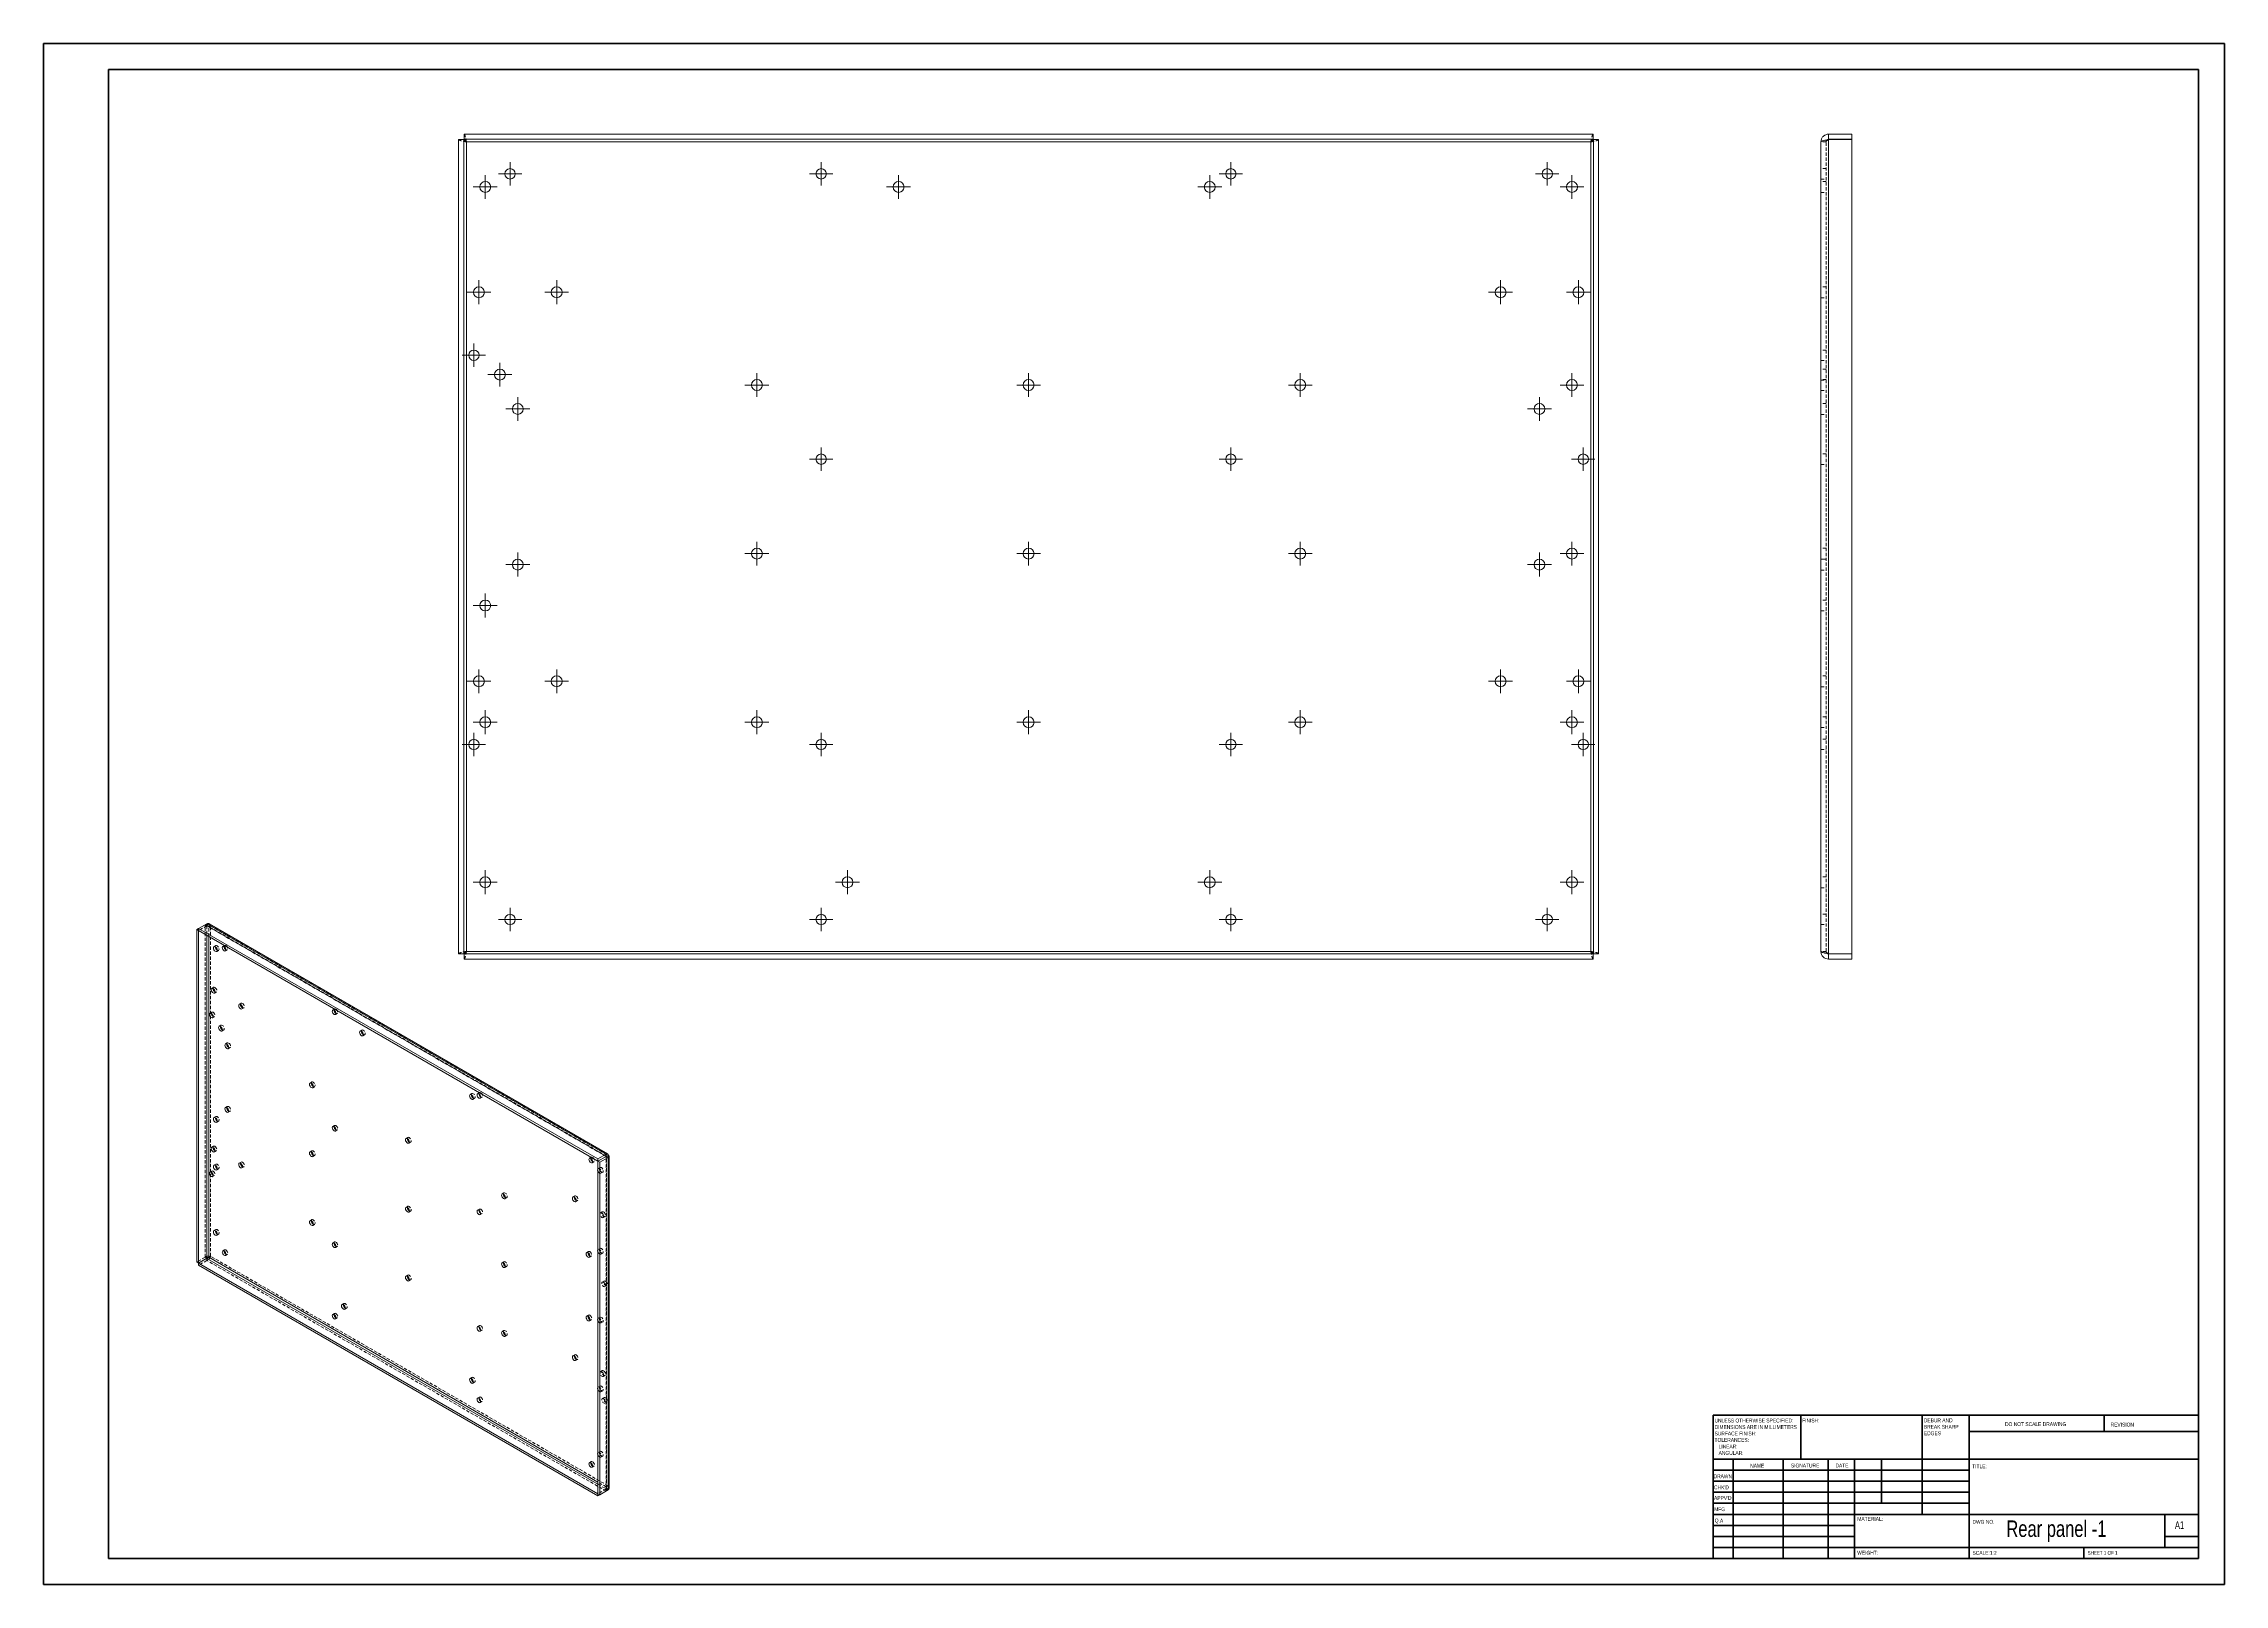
# Model space of a CAD drawing. Header units: millimetres. Extents: x 0 to 841, y 0 to 594.
import ezdxf

# ---------------------------------------------------------------- set-up
doc = ezdxf.new("R2010")
doc.units = ezdxf.units.MM
doc.linetypes.add('HIDDEN', pattern=[1.905, 1.27, -0.635])
doc.styles.add('SLDTEXTSTYLE0', font='TXT', dxfattribs={"width": 0.75})
doc.styles.add('SLDTEXTSTYLE1', font='TXT', dxfattribs={"width": 0.6875})

# ---------------------------------------------------------------- blocks, each defined once
blk = doc.blocks.new('SW_NOTE_0')
at = {"color": 0, "linetype": 'Continuous', "lineweight": 0, "char_height": 1.5, "attachment_point": 1, "style": 'SLDTEXTSTYLE0'}
for s, insert in [('DEBUR AND ', (0, 1.93)), ('BREAK SHARP ', (0, -0.57)), ('EDGES', (0, -3.07))]:
    blk.add_mtext(s, dxfattribs=dict(at, insert=insert))
blk = doc.blocks.new('SW_NOTE_1')
at = {"color": 0, "linetype": 'Continuous', "lineweight": 0, "char_height": 1.5, "attachment_point": 1, "style": 'SLDTEXTSTYLE0'}
for s, insert in [('UNLESS OTHERWISE SPECIFIED:', (0, 1.93)), ('TOLERANCES:', (0, -5.57)), ('SURFACE FINISH:', (0, -3.07)), ('DIMENSIONS ARE IN MILLIMETERS', (0, -0.57)), ('   LINEAR:', (0, -8.07)), ('   ANGULAR:', (0, -10.57))]:
    blk.add_mtext(s, dxfattribs=dict(at, insert=insert))
blk = doc.blocks.new('SW_CENTERMARKSYMBOL_0')
at = {"color": 0, "linetype": 'Continuous', "lineweight": 0}
for p, q in [((-2.5, 0), (-4.6, 0)), ((0, 0), (-2.5, 0)), ((0, 2.5), (0, 4.6)), ((0, 0), (0, 2.5)), ((0, 0), (0, -2.5)), ((0, 0), (2.5, 0)), ((2.5, 0), (4.6, 0)), ((0, -2.5), (0, -4.6))]:
    blk.add_line(p, q, dxfattribs=at)
blk = doc.blocks.new('SW_CENTERMARKSYMBOL_1')
at = {"color": 0, "linetype": 'Continuous', "lineweight": 0}
for p, q in [((-2.5, 0), (-4.6, 0)), ((0, 0), (-2.5, 0)), ((0, 2.5), (0, 4.6)), ((0, 0), (0, 2.5)), ((0, 0), (0, -2.5)), ((0, 0), (2.5, 0)), ((2.5, 0), (4.6, 0)), ((0, -2.5), (0, -4.6))]:
    blk.add_line(p, q, dxfattribs=at)
blk = doc.blocks.new('SW_CENTERMARKSYMBOL_2')
at = {"color": 0, "linetype": 'Continuous', "lineweight": 0}
for p, q in [((-2.5, 0), (-4.6, 0)), ((0, 0), (-2.5, 0)), ((0, 2.5), (0, 4.6)), ((0, 0), (0, 2.5)), ((0, 0), (0, -2.5)), ((0, 0), (2.5, 0)), ((2.5, 0), (4.6, 0)), ((0, -2.5), (0, -4.6))]:
    blk.add_line(p, q, dxfattribs=at)
blk = doc.blocks.new('SW_CENTERMARKSYMBOL_3')
at = {"color": 0, "linetype": 'Continuous', "lineweight": 0}
for p, q in [((-2.5, 0), (-4.6, 0)), ((0, 0), (-2.5, 0)), ((0, 2.5), (0, 4.6)), ((0, 0), (0, 2.5)), ((0, 0), (0, -2.5)), ((0, 0), (2.5, 0)), ((2.5, 0), (4.6, 0)), ((0, -2.5), (0, -4.6))]:
    blk.add_line(p, q, dxfattribs=at)
blk = doc.blocks.new('SW_CENTERMARKSYMBOL_4')
at = {"color": 0, "linetype": 'Continuous', "lineweight": 0}
for p, q in [((-2.5, 0), (-4.6, 0)), ((0, 0), (-2.5, 0)), ((0, 2.5), (0, 4.6)), ((0, 0), (0, 2.5)), ((0, 0), (0, -2.5)), ((0, 0), (2.5, 0)), ((2.5, 0), (4.6, 0)), ((0, -2.5), (0, -4.6))]:
    blk.add_line(p, q, dxfattribs=at)
blk = doc.blocks.new('SW_CENTERMARKSYMBOL_5')
at = {"color": 0, "linetype": 'Continuous', "lineweight": 0}
for p, q in [((-2.5, 0), (-4.6, 0)), ((0, 0), (-2.5, 0)), ((0, 2.5), (0, 4.6)), ((0, 0), (0, 2.5)), ((0, 0), (0, -2.5)), ((0, 0), (2.5, 0)), ((2.5, 0), (4.6, 0)), ((0, -2.5), (0, -4.6))]:
    blk.add_line(p, q, dxfattribs=at)
blk = doc.blocks.new('SW_CENTERMARKSYMBOL_6')
at = {"color": 0, "linetype": 'Continuous', "lineweight": 0}
for p, q in [((-2.5, 0), (-4.6, 0)), ((0, 0), (-2.5, 0)), ((0, 2.5), (0, 4.6)), ((0, 0), (0, 2.5)), ((0, 0), (0, -2.5)), ((0, 0), (2.5, 0)), ((2.5, 0), (4.6, 0)), ((0, -2.5), (0, -4.6))]:
    blk.add_line(p, q, dxfattribs=at)
blk = doc.blocks.new('SW_CENTERMARKSYMBOL_7')
at = {"color": 0, "linetype": 'Continuous', "lineweight": 0}
for p, q in [((-2.5, 0), (-4.6, 0)), ((0, 0), (-2.5, 0)), ((0, 2.5), (0, 4.6)), ((0, 0), (0, 2.5)), ((0, 0), (0, -2.5)), ((0, 0), (2.5, 0)), ((2.5, 0), (4.6, 0)), ((0, -2.5), (0, -4.6))]:
    blk.add_line(p, q, dxfattribs=at)
blk = doc.blocks.new('SW_CENTERMARKSYMBOL_8')
at = {"color": 0, "linetype": 'Continuous', "lineweight": 0}
for p, q in [((-2.5, 0), (-4.6, 0)), ((0, 0), (-2.5, 0)), ((0, 2.5), (0, 4.6)), ((0, 0), (0, 2.5)), ((0, 0), (0, -2.5)), ((0, 0), (2.5, 0)), ((2.5, 0), (4.6, 0)), ((0, -2.5), (0, -4.6))]:
    blk.add_line(p, q, dxfattribs=at)
blk = doc.blocks.new('SW_CENTERMARKSYMBOL_9')
at = {"color": 0, "linetype": 'Continuous', "lineweight": 0}
for p, q in [((-2.5, 0), (-4.6, 0)), ((0, 0), (-2.5, 0)), ((0, 2.5), (0, 4.6)), ((0, 0), (0, 2.5)), ((0, 0), (0, -2.5)), ((0, 0), (2.5, 0)), ((2.5, 0), (4.6, 0)), ((0, -2.5), (0, -4.6))]:
    blk.add_line(p, q, dxfattribs=at)
blk = doc.blocks.new('SW_CENTERMARKSYMBOL_10')
at = {"color": 0, "linetype": 'Continuous', "lineweight": 0}
for p, q in [((-2.5, 0), (-4.6, 0)), ((0, 0), (-2.5, 0)), ((0, 2.5), (0, 4.6)), ((0, 0), (0, 2.5)), ((0, 0), (0, -2.5)), ((0, 0), (2.5, 0)), ((2.5, 0), (4.6, 0)), ((0, -2.5), (0, -4.6))]:
    blk.add_line(p, q, dxfattribs=at)
blk = doc.blocks.new('SW_CENTERMARKSYMBOL_11')
at = {"color": 0, "linetype": 'Continuous', "lineweight": 0}
for p, q in [((-2.5, 0), (-4.6, 0)), ((0, 0), (-2.5, 0)), ((0, 2.5), (0, 4.6)), ((0, 0), (0, 2.5)), ((0, 0), (0, -2.5)), ((0, 0), (2.5, 0)), ((2.5, 0), (4.6, 0)), ((0, -2.5), (0, -4.6))]:
    blk.add_line(p, q, dxfattribs=at)
blk = doc.blocks.new('SW_CENTERMARKSYMBOL_12')
at = {"color": 0, "linetype": 'Continuous', "lineweight": 0}
for p, q in [((-2.5, 0), (-4.6, 0)), ((0, 0), (-2.5, 0)), ((0, 2.5), (0, 4.6)), ((0, 0), (0, 2.5)), ((0, 0), (0, -2.5)), ((0, 0), (2.5, 0)), ((2.5, 0), (4.6, 0)), ((0, -2.5), (0, -4.6))]:
    blk.add_line(p, q, dxfattribs=at)
blk = doc.blocks.new('SW_CENTERMARKSYMBOL_13')
at = {"color": 0, "linetype": 'Continuous', "lineweight": 0}
for p, q in [((-2.5, 0), (-4.6, 0)), ((0, 0), (-2.5, 0)), ((0, 2.5), (0, 4.6)), ((0, 0), (0, 2.5)), ((0, 0), (0, -2.5)), ((0, 0), (2.5, 0)), ((2.5, 0), (4.6, 0)), ((0, -2.5), (0, -4.6))]:
    blk.add_line(p, q, dxfattribs=at)
blk = doc.blocks.new('SW_CENTERMARKSYMBOL_14')
at = {"color": 0, "linetype": 'Continuous', "lineweight": 0}
for p, q in [((-2.5, 0), (-4.6, 0)), ((0, 0), (-2.5, 0)), ((0, 2.5), (0, 4.6)), ((0, 0), (0, 2.5)), ((0, 0), (0, -2.5)), ((0, 0), (2.5, 0)), ((2.5, 0), (4.6, 0)), ((0, -2.5), (0, -4.6))]:
    blk.add_line(p, q, dxfattribs=at)
blk = doc.blocks.new('SW_CENTERMARKSYMBOL_15')
at = {"color": 0, "linetype": 'Continuous', "lineweight": 0}
for p, q in [((-2.5, 0), (-4.6, 0)), ((0, 0), (-2.5, 0)), ((0, 2.5), (0, 4.6)), ((0, 0), (0, 2.5)), ((0, 0), (0, -2.5)), ((0, 0), (2.5, 0)), ((2.5, 0), (4.6, 0)), ((0, -2.5), (0, -4.6))]:
    blk.add_line(p, q, dxfattribs=at)
blk = doc.blocks.new('SW_CENTERMARKSYMBOL_16')
at = {"color": 0, "linetype": 'Continuous', "lineweight": 0}
for p, q in [((-2.5, 0), (-4.6, 0)), ((0, 0), (-2.5, 0)), ((0, 2.5), (0, 4.6)), ((0, 0), (0, 2.5)), ((0, 0), (0, -2.5)), ((0, 0), (2.5, 0)), ((2.5, 0), (4.6, 0)), ((0, -2.5), (0, -4.6))]:
    blk.add_line(p, q, dxfattribs=at)
blk = doc.blocks.new('SW_CENTERMARKSYMBOL_17')
at = {"color": 0, "linetype": 'Continuous', "lineweight": 0}
for p, q in [((-2.5, 0), (-4.6, 0)), ((0, 0), (-2.5, 0)), ((0, 2.5), (0, 4.6)), ((0, 0), (0, 2.5)), ((0, 0), (0, -2.5)), ((0, 0), (2.5, 0)), ((2.5, 0), (4.6, 0)), ((0, -2.5), (0, -4.6))]:
    blk.add_line(p, q, dxfattribs=at)
blk = doc.blocks.new('SW_CENTERMARKSYMBOL_18')
at = {"color": 0, "linetype": 'Continuous', "lineweight": 0}
for p, q in [((-2.5, 0), (-4.6, 0)), ((0, 0), (-2.5, 0)), ((0, 2.5), (0, 4.6)), ((0, 0), (0, 2.5)), ((0, 0), (0, -2.5)), ((0, 0), (2.5, 0)), ((2.5, 0), (4.6, 0)), ((0, -2.5), (0, -4.6))]:
    blk.add_line(p, q, dxfattribs=at)
blk = doc.blocks.new('SW_CENTERMARKSYMBOL_19')
at = {"color": 0, "linetype": 'Continuous', "lineweight": 0}
for p, q in [((-2.5, 0), (-4.6, 0)), ((0, 0), (-2.5, 0)), ((0, 2.5), (0, 4.6)), ((0, 0), (0, 2.5)), ((0, 0), (0, -2.5)), ((0, 0), (2.5, 0)), ((2.5, 0), (4.6, 0)), ((0, -2.5), (0, -4.6))]:
    blk.add_line(p, q, dxfattribs=at)
blk = doc.blocks.new('SW_CENTERMARKSYMBOL_20')
at = {"color": 0, "linetype": 'Continuous', "lineweight": 0}
for p, q in [((-2.5, 0), (-4.6, 0)), ((0, 0), (-2.5, 0)), ((0, 2.5), (0, 4.6)), ((0, 0), (0, 2.5)), ((0, 0), (0, -2.5)), ((0, 0), (2.5, 0)), ((2.5, 0), (4.6, 0)), ((0, -2.5), (0, -4.6))]:
    blk.add_line(p, q, dxfattribs=at)
blk = doc.blocks.new('SW_CENTERMARKSYMBOL_21')
at = {"color": 0, "linetype": 'Continuous', "lineweight": 0}
for p, q in [((-2.5, 0), (-4.6, 0)), ((0, 0), (-2.5, 0)), ((0, 2.5), (0, 4.6)), ((0, 0), (0, 2.5)), ((0, 0), (0, -2.5)), ((0, 0), (2.5, 0)), ((2.5, 0), (4.6, 0)), ((0, -2.5), (0, -4.6))]:
    blk.add_line(p, q, dxfattribs=at)
blk = doc.blocks.new('SW_CENTERMARKSYMBOL_22')
at = {"color": 0, "linetype": 'Continuous', "lineweight": 0}
for p, q in [((-2.5, 0), (-4.5, 0)), ((0, 0), (-2.5, 0)), ((0, 2.5), (0, 4.5)), ((0, 0), (0, 2.5)), ((0, 0), (0, -2.5)), ((0, 0), (2.5, 0)), ((2.5, 0), (4.5, 0)), ((0, -2.5), (0, -4.5))]:
    blk.add_line(p, q, dxfattribs=at)
blk = doc.blocks.new('SW_CENTERMARKSYMBOL_23')
at = {"color": 0, "linetype": 'Continuous', "lineweight": 0}
for p, q in [((-2.5, 0), (-4.5, 0)), ((0, 0), (-2.5, 0)), ((0, 2.5), (0, 4.5)), ((0, 0), (0, 2.5)), ((0, 0), (0, -2.5)), ((0, 0), (2.5, 0)), ((2.5, 0), (4.5, 0)), ((0, -2.5), (0, -4.5))]:
    blk.add_line(p, q, dxfattribs=at)
blk = doc.blocks.new('SW_CENTERMARKSYMBOL_24')
at = {"color": 0, "linetype": 'Continuous', "lineweight": 0}
for p, q in [((-2.5, 0), (-4.5, 0)), ((0, 0), (-2.5, 0)), ((0, 2.5), (0, 4.5)), ((0, 0), (0, 2.5)), ((0, 0), (0, -2.5)), ((0, 0), (2.5, 0)), ((2.5, 0), (4.5, 0)), ((0, -2.5), (0, -4.5))]:
    blk.add_line(p, q, dxfattribs=at)
blk = doc.blocks.new('SW_CENTERMARKSYMBOL_25')
at = {"color": 0, "linetype": 'Continuous', "lineweight": 0}
for p, q in [((-2.5, 0), (-4.5, 0)), ((0, 0), (-2.5, 0)), ((0, 2.5), (0, 4.5)), ((0, 0), (0, 2.5)), ((0, 0), (0, -2.5)), ((0, 0), (2.5, 0)), ((2.5, 0), (4.5, 0)), ((0, -2.5), (0, -4.5))]:
    blk.add_line(p, q, dxfattribs=at)
blk = doc.blocks.new('SW_CENTERMARKSYMBOL_26')
at = {"color": 0, "linetype": 'Continuous', "lineweight": 0}
for p, q in [((-2.5, 0), (-4.5, 0)), ((0, 0), (-2.5, 0)), ((0, 2.5), (0, 4.5)), ((0, 0), (0, 2.5)), ((0, 0), (0, -2.5)), ((0, 0), (2.5, 0)), ((2.5, 0), (4.5, 0)), ((0, -2.5), (0, -4.5))]:
    blk.add_line(p, q, dxfattribs=at)
blk = doc.blocks.new('SW_CENTERMARKSYMBOL_27')
at = {"color": 0, "linetype": 'Continuous', "lineweight": 0}
for p, q in [((-2.5, 0), (-4.5, 0)), ((0, 0), (-2.5, 0)), ((0, 2.5), (0, 4.5)), ((0, 0), (0, 2.5)), ((0, 0), (0, -2.5)), ((0, 0), (2.5, 0)), ((2.5, 0), (4.5, 0)), ((0, -2.5), (0, -4.5))]:
    blk.add_line(p, q, dxfattribs=at)
blk = doc.blocks.new('SW_CENTERMARKSYMBOL_28')
at = {"color": 0, "linetype": 'Continuous', "lineweight": 0}
for p, q in [((-2.5, 0), (-4.5, 0)), ((0, 0), (-2.5, 0)), ((0, 2.5), (0, 4.5)), ((0, 0), (0, 2.5)), ((0, 0), (0, -2.5)), ((0, 0), (2.5, 0)), ((2.5, 0), (4.5, 0)), ((0, -2.5), (0, -4.5))]:
    blk.add_line(p, q, dxfattribs=at)
blk = doc.blocks.new('SW_CENTERMARKSYMBOL_29')
at = {"color": 0, "linetype": 'Continuous', "lineweight": 0}
for p, q in [((-2.5, 0), (-4.5, 0)), ((0, 0), (-2.5, 0)), ((0, 2.5), (0, 4.5)), ((0, 0), (0, 2.5)), ((0, 0), (0, -2.5)), ((0, 0), (2.5, 0)), ((2.5, 0), (4.5, 0)), ((0, -2.5), (0, -4.5))]:
    blk.add_line(p, q, dxfattribs=at)
blk = doc.blocks.new('SW_CENTERMARKSYMBOL_30')
at = {"color": 0, "linetype": 'Continuous', "lineweight": 0}
for p, q in [((-2.5, 0), (-4.5, 0)), ((0, 0), (-2.5, 0)), ((0, 2.5), (0, 4.5)), ((0, 0), (0, 2.5)), ((0, 0), (0, -2.5)), ((0, 0), (2.5, 0)), ((2.5, 0), (4.5, 0)), ((0, -2.5), (0, -4.5))]:
    blk.add_line(p, q, dxfattribs=at)
blk = doc.blocks.new('SW_CENTERMARKSYMBOL_31')
at = {"color": 0, "linetype": 'Continuous', "lineweight": 0}
for p, q in [((-2.5, 0), (-4.5, 0)), ((0, 0), (-2.5, 0)), ((0, 2.5), (0, 4.5)), ((0, 0), (0, 2.5)), ((0, 0), (0, -2.5)), ((0, 0), (2.5, 0)), ((2.5, 0), (4.5, 0)), ((0, -2.5), (0, -4.5))]:
    blk.add_line(p, q, dxfattribs=at)
blk = doc.blocks.new('SW_CENTERMARKSYMBOL_32')
at = {"color": 0, "linetype": 'Continuous', "lineweight": 0}
for p, q in [((-2.5, 0), (-4.5, 0)), ((0, 0), (-2.5, 0)), ((0, 2.5), (0, 4.5)), ((0, 0), (0, 2.5)), ((0, 0), (0, -2.5)), ((0, 0), (2.5, 0)), ((2.5, 0), (4.5, 0)), ((0, -2.5), (0, -4.5))]:
    blk.add_line(p, q, dxfattribs=at)
blk = doc.blocks.new('SW_CENTERMARKSYMBOL_33')
at = {"color": 0, "linetype": 'Continuous', "lineweight": 0}
for p, q in [((-2.5, 0), (-4.5, 0)), ((0, 0), (-2.5, 0)), ((0, 2.5), (0, 4.5)), ((0, 0), (0, 2.5)), ((0, 0), (0, -2.5)), ((0, 0), (2.5, 0)), ((2.5, 0), (4.5, 0)), ((0, -2.5), (0, -4.5))]:
    blk.add_line(p, q, dxfattribs=at)
blk = doc.blocks.new('SW_CENTERMARKSYMBOL_34')
at = {"color": 0, "linetype": 'Continuous', "lineweight": 0}
for p, q in [((-2.5, 0), (-4.5, 0)), ((0, 0), (-2.5, 0)), ((0, 2.5), (0, 4.5)), ((0, 0), (0, 2.5)), ((0, 0), (0, -2.5)), ((0, 0), (2.5, 0)), ((2.5, 0), (4.5, 0)), ((0, -2.5), (0, -4.5))]:
    blk.add_line(p, q, dxfattribs=at)
blk = doc.blocks.new('SW_CENTERMARKSYMBOL_35')
at = {"color": 0, "linetype": 'Continuous', "lineweight": 0}
for p, q in [((-2.5, 0), (-4.5, 0)), ((0, 0), (-2.5, 0)), ((0, 2.5), (0, 4.5)), ((0, 0), (0, 2.5)), ((0, 0), (0, -2.5)), ((0, 0), (2.5, 0)), ((2.5, 0), (4.5, 0)), ((0, -2.5), (0, -4.5))]:
    blk.add_line(p, q, dxfattribs=at)
blk = doc.blocks.new('SW_CENTERMARKSYMBOL_36')
at = {"color": 0, "linetype": 'Continuous', "lineweight": 0}
for p, q in [((-2.5, 0), (-4.5, 0)), ((0, 0), (-2.5, 0)), ((0, 2.5), (0, 4.5)), ((0, 0), (0, 2.5)), ((0, 0), (0, -2.5)), ((0, 0), (2.5, 0)), ((2.5, 0), (4.5, 0)), ((0, -2.5), (0, -4.5))]:
    blk.add_line(p, q, dxfattribs=at)
blk = doc.blocks.new('SW_CENTERMARKSYMBOL_37')
at = {"color": 0, "linetype": 'Continuous', "lineweight": 0}
for p, q in [((-2.5, 0), (-4.5, 0)), ((0, 0), (-2.5, 0)), ((0, 2.5), (0, 4.5)), ((0, 0), (0, 2.5)), ((0, 0), (0, -2.5)), ((0, 0), (2.5, 0)), ((2.5, 0), (4.5, 0)), ((0, -2.5), (0, -4.5))]:
    blk.add_line(p, q, dxfattribs=at)
blk = doc.blocks.new('SW_CENTERMARKSYMBOL_38')
at = {"color": 0, "linetype": 'Continuous', "lineweight": 0}
for p, q in [((-2.5, 0), (-4.6, 0)), ((0, 0), (-2.5, 0)), ((0, 2.5), (0, 4.6)), ((0, 0), (0, 2.5)), ((0, 0), (0, -2.5)), ((0, 0), (2.5, 0)), ((2.5, 0), (4.6, 0)), ((0, -2.5), (0, -4.6))]:
    blk.add_line(p, q, dxfattribs=at)
blk = doc.blocks.new('SW_CENTERMARKSYMBOL_39')
at = {"color": 0, "linetype": 'Continuous', "lineweight": 0}
for p, q in [((-2.5, 0), (-4.6, 0)), ((0, 0), (-2.5, 0)), ((0, 2.5), (0, 4.6)), ((0, 0), (0, 2.5)), ((0, 0), (0, -2.5)), ((0, 0), (2.5, 0)), ((2.5, 0), (4.6, 0)), ((0, -2.5), (0, -4.6))]:
    blk.add_line(p, q, dxfattribs=at)
blk = doc.blocks.new('SW_CENTERMARKSYMBOL_40')
at = {"color": 0, "linetype": 'Continuous', "lineweight": 0}
for p, q in [((-2.5, 0), (-4.6, 0)), ((0, 0), (-2.5, 0)), ((0, 2.5), (0, 4.6)), ((0, 0), (0, 2.5)), ((0, 0), (0, -2.5)), ((0, 0), (2.5, 0)), ((2.5, 0), (4.6, 0)), ((0, -2.5), (0, -4.6))]:
    blk.add_line(p, q, dxfattribs=at)
blk = doc.blocks.new('SW_CENTERMARKSYMBOL_41')
at = {"color": 0, "linetype": 'Continuous', "lineweight": 0}
for p, q in [((-2.5, 0), (-4.6, 0)), ((0, 0), (-2.5, 0)), ((0, 2.5), (0, 4.6)), ((0, 0), (0, 2.5)), ((0, 0), (0, -2.5)), ((0, 0), (2.5, 0)), ((2.5, 0), (4.6, 0)), ((0, -2.5), (0, -4.6))]:
    blk.add_line(p, q, dxfattribs=at)
blk = doc.blocks.new('SW_CENTERMARKSYMBOL_42')
at = {"color": 0, "linetype": 'Continuous', "lineweight": 0}
for p, q in [((-2.5, 0), (-4.6, 0)), ((0, 0), (-2.5, 0)), ((0, 2.5), (0, 4.6)), ((0, 0), (0, 2.5)), ((0, 0), (0, -2.5)), ((0, 0), (2.5, 0)), ((2.5, 0), (4.6, 0)), ((0, -2.5), (0, -4.6))]:
    blk.add_line(p, q, dxfattribs=at)
blk = doc.blocks.new('SW_CENTERMARKSYMBOL_43')
at = {"color": 0, "linetype": 'Continuous', "lineweight": 0}
for p, q in [((-2.5, 0), (-4.6, 0)), ((0, 0), (-2.5, 0)), ((0, 2.5), (0, 4.6)), ((0, 0), (0, 2.5)), ((0, 0), (0, -2.5)), ((0, 0), (2.5, 0)), ((2.5, 0), (4.6, 0)), ((0, -2.5), (0, -4.6))]:
    blk.add_line(p, q, dxfattribs=at)
blk = doc.blocks.new('SW_CENTERMARKSYMBOL_44')
at = {"color": 0, "linetype": 'Continuous', "lineweight": 0}
for p, q in [((-2.5, 0), (-4.6, 0)), ((0, 0), (-2.5, 0)), ((0, 2.5), (0, 4.6)), ((0, 0), (0, 2.5)), ((0, 0), (0, -2.5)), ((0, 0), (2.5, 0)), ((2.5, 0), (4.6, 0)), ((0, -2.5), (0, -4.6))]:
    blk.add_line(p, q, dxfattribs=at)
blk = doc.blocks.new('SW_CENTERMARKSYMBOL_45')
at = {"color": 0, "linetype": 'Continuous', "lineweight": 0}
for p, q in [((-2.5, 0), (-4.6, 0)), ((0, 0), (-2.5, 0)), ((0, 2.5), (0, 4.6)), ((0, 0), (0, 2.5)), ((0, 0), (0, -2.5)), ((0, 0), (2.5, 0)), ((2.5, 0), (4.6, 0)), ((0, -2.5), (0, -4.6))]:
    blk.add_line(p, q, dxfattribs=at)
blk = doc.blocks.new('SW_CENTERMARKSYMBOL_46')
at = {"color": 0, "linetype": 'Continuous', "lineweight": 0}
for p, q in [((-2.5, 0), (-4.6, 0)), ((0, 0), (-2.5, 0)), ((0, 2.5), (0, 4.6)), ((0, 0), (0, 2.5)), ((0, 0), (0, -2.5)), ((0, 0), (2.5, 0)), ((2.5, 0), (4.6, 0)), ((0, -2.5), (0, -4.6))]:
    blk.add_line(p, q, dxfattribs=at)
blk = doc.blocks.new('SW_CENTERMARKSYMBOL_47')
at = {"color": 0, "linetype": 'Continuous', "lineweight": 0}
for p, q in [((-2.5, 0), (-4.6, 0)), ((0, 0), (-2.5, 0)), ((0, 2.5), (0, 4.6)), ((0, 0), (0, 2.5)), ((0, 0), (0, -2.5)), ((0, 0), (2.5, 0)), ((2.5, 0), (4.6, 0)), ((0, -2.5), (0, -4.6))]:
    blk.add_line(p, q, dxfattribs=at)
blk = doc.blocks.new('SW_CENTERMARKSYMBOL_48')
at = {"color": 0, "linetype": 'Continuous', "lineweight": 0}
for p, q in [((-2.5, 0), (-4.6, 0)), ((0, 0), (-2.5, 0)), ((0, 2.5), (0, 4.6)), ((0, 0), (0, 2.5)), ((0, 0), (0, -2.5)), ((0, 0), (2.5, 0)), ((2.5, 0), (4.6, 0)), ((0, -2.5), (0, -4.6))]:
    blk.add_line(p, q, dxfattribs=at)
blk = doc.blocks.new('SW_CENTERMARKSYMBOL_49')
at = {"color": 0, "linetype": 'Continuous', "lineweight": 0}
for p, q in [((-2.5, 0), (-4.6, 0)), ((0, 0), (-2.5, 0)), ((0, 2.5), (0, 4.6)), ((0, 0), (0, 2.5)), ((0, 0), (0, -2.5)), ((0, 0), (2.5, 0)), ((2.5, 0), (4.6, 0)), ((0, -2.5), (0, -4.6))]:
    blk.add_line(p, q, dxfattribs=at)
blk = doc.blocks.new('SW_CENTERMARKSYMBOL_50')
at = {"color": 0, "linetype": 'Continuous', "lineweight": 0}
for p, q in [((-2.5, 0), (-4.6, 0)), ((0, 0), (-2.5, 0)), ((0, 2.5), (0, 4.6)), ((0, 0), (0, 2.5)), ((0, 0), (0, -2.5)), ((0, 0), (2.5, 0)), ((2.5, 0), (4.6, 0)), ((0, -2.5), (0, -4.6))]:
    blk.add_line(p, q, dxfattribs=at)

msp = doc.modelspace()

# ---------------------------------------------------------------- linework, layer by layer
at = {"color": 7, "linetype": 'Continuous', "lineweight": 40}
for p, q in [((0.08, 0.21), (0.08, 594.21)), ((0.08, 594.21), (841.08, 594.21)), ((841.08, 0.21), (841.08, 594.21)), ((25.08, 10.21), (25.08, 584.21)), ((25.08, 584.21), (831.08, 584.21)), ((831.08, 10.21), (831.08, 584.21)), ((643.88, 65.46), (831.08, 65.46)), ((643.88, 65.46), (643.88, 10.21)), ((677.68, 48.46), (677.68, 65.46)), ((724.48, 65.46), (724.48, 27.21)), ((742.68, 65.46), (742.68, 10.21)), ((831.08, 59.09), (742.68, 59.09)), ((794.68, 59.09), (794.68, 65.46)), ((831.08, 65.46), (831.08, 10.21)), ((831.08, 48.46), (643.88, 48.46)), ((742.68, 44.21), (643.88, 44.21)), ((651.68, 48.46), (651.68, 10.21)), ((670.87, 48.46), (670.87, 10.21)), ((688.28, 48.46), (688.28, 10.21)), ((698.48, 10.21), (698.48, 48.46)), ((708.88, 31.46), (708.88, 48.46)), ((742.68, 39.96), (643.88, 39.96)), ((742.68, 35.71), (643.88, 35.71)), ((742.68, 31.46), (643.88, 31.46)), ((698.48, 27.21), (643.88, 27.21)), ((698.48, 27.21), (831.08, 27.21)), ((818.08, 14.46), (818.08, 27.21)), ((698.48, 22.96), (643.88, 22.96)), ((698.48, 18.71), (643.88, 18.71)), ((831.08, 18.71), (818.08, 18.71)), ((25.08, 10.21), (831.08, 10.21)), ((643.88, 14.46), (831.08, 14.46)), ((786.88, 10.21), (786.88, 14.46)), ((0.08, 0.21), (841.08, 0.21))]:
    msp.add_line(p, q, dxfattribs=at)
at = {"color": 7, "linetype": 'Continuous', "lineweight": 15}
for p, q in [((160.14, 243.33), (160.14, 557.25)), ((160.14, 557.25), (162.14, 557.25)), ((162.14, 243.33), (162.14, 557.25)), ((162.21, 559.32), (162.21, 557.32)), ((162.21, 559.32), (597.67, 559.32)), ((162.21, 557.32), (597.67, 557.32)), ((163.14, 244.26), (163.14, 556.32)), ((163.14, 556.32), (596.74, 556.32)), ((596.74, 556.32), (596.74, 244.26)), ((597.67, 559.32), (597.67, 557.32)), ((599.74, 557.25), (597.74, 557.25)), ((597.74, 557.25), (597.74, 243.33)), ((599.74, 557.25), (599.74, 243.33)), ((685.47, 244.26), (685.47, 556.32)), ((688.47, 559.32), (688.47, 557.32)), ((688.47, 559.32), (697.47, 559.32)), ((688.47, 557.32), (697.47, 557.32)), ((688.47, 243.33), (688.47, 557.25)), ((688.47, 557.25), (697.47, 557.25)), ((697.47, 559.32), (697.47, 557.32)), ((697.47, 243.33), (697.47, 557.25)), ((59.87, 253.09), (59.14, 252.66)), ((59.14, 252.66), (59.85, 252.25)), ((59.14, 124.5), (59.14, 252.66)), ((63.05, 254.92), (59.87, 253.09)), ((59.87, 253.09), (213.83, 164.21)), ((59.87, 253.09), (59.87, 252.27)), ((63.05, 254.92), (217.01, 166.04)), ((217.6, 166.21), (63.97, 254.9)), ((59.87, 252.27), (59.85, 252.25)), ((59.85, 124.09), (59.85, 252.25)), ((59.87, 252.27), (213.83, 163.39)), ((63.03, 250.45), (63.03, 125.93)), ((63.74, 126.31), (63.74, 250.04)), ((67.01, 244.69), (67.04, 244.67)), ((596.74, 244.26), (163.14, 244.26)), ((160.14, 243.33), (162.14, 243.33)), ((162.21, 241.26), (162.21, 243.26)), ((597.67, 243.26), (162.21, 243.26)), ((597.67, 241.26), (162.21, 241.26)), ((597.67, 241.26), (597.67, 243.26)), ((599.74, 243.33), (597.74, 243.33)), ((688.47, 243.33), (697.47, 243.33)), ((688.47, 241.26), (688.47, 243.26)), ((688.47, 243.26), (697.47, 243.26)), ((688.47, 241.26), (697.47, 241.26)), ((697.47, 241.26), (697.47, 243.26)), ((69, 214), (69.04, 213.98)), ((123.36, 212.16), (123.4, 212.14)), ((104.05, 192.14), (104.08, 192.12)), ((165.79, 187.67), (165.82, 187.65)), ((67.01, 178.82), (67.04, 178.8)), ((141.09, 170.75), (141.12, 170.73)), ((67.01, 160.45), (67.04, 160.43)), ((104.05, 165.6), (104.08, 165.58)), ((217.01, 166.04), (213.83, 164.21)), ((217.01, 165.23), (213.83, 163.39)), ((213.83, 164.21), (213.83, 163.39)), ((217.04, 165.19), (213.85, 163.35)), ((214.56, 162.94), (213.85, 163.35)), ((213.85, 163.35), (213.85, 35.18)), ((217.74, 164.78), (214.56, 162.94)), ((214.56, 162.94), (214.56, 34.78)), ((217.01, 166.04), (217.01, 165.23)), ((217.01, 165.23), (217.04, 165.21)), ((217.04, 165.21), (217.74, 165.62)), ((217.04, 165.21), (217.04, 165.19)), ((217.74, 164.78), (217.04, 165.19)), ((217.74, 164.78), (217.74, 36.61)), ((218.18, 37.42), (218.18, 165.2)), ((141.09, 144.22), (141.12, 144.2)), ((178.13, 149.37), (178.17, 149.35)), ((67.01, 135.26), (67.04, 135.24)), ((104.05, 139.06), (104.08, 139.04)), ((213.85, 39.65), (63.74, 126.31)), ((59.14, 124.5), (59.85, 124.09)), ((63.03, 125.93), (59.85, 124.09)), ((63.05, 125.88), (59.87, 124.05)), ((59.87, 123.23), (59.87, 124.05)), ((213.83, 35.17), (59.87, 124.05)), ((213.83, 34.35), (59.87, 123.23)), ((63.05, 125.88), (213.85, 38.83)), ((178.13, 122.83), (178.17, 122.81)), ((141.09, 117.68), (141.12, 117.66)), ((116.4, 106.74), (116.43, 106.72)), ((178.13, 96.29), (178.17, 96.27)), ((165.79, 78.23), (165.82, 78.21)), ((217.01, 36.19), (213.83, 34.35)), ((213.85, 35.18), (213.83, 35.17)), ((213.83, 34.35), (213.83, 35.17)), ((214.56, 34.78), (213.85, 35.18)), ((217.74, 36.61), (214.56, 34.78)), ((217.01, 36.19), (217.01, 36.19))]:
    msp.add_line(p, q, dxfattribs=at)
at = {"color": 7, "linetype": 'HIDDEN', "lineweight": 0}
for p, q in [((687.47, 556.32), (685.47, 556.32)), ((687.47, 244.26), (687.47, 556.32)), ((687.47, 546.02), (685.47, 546.02)), ((685.47, 542.02), (687.47, 542.02)), ((687.47, 541.05), (685.47, 541.05)), ((685.47, 536.85), (687.47, 536.85)), ((687.47, 500.47), (685.47, 500.47)), ((685.47, 496.27), (687.47, 496.27)), ((687.47, 476.06), (685.47, 476.06)), ((685.47, 472.06), (687.47, 472.06)), ((687.47, 468.7), (685.47, 468.7)), ((687.47, 464.7), (685.47, 464.7)), ((685.47, 464.5), (687.47, 464.5)), ((685.47, 460.5), (687.47, 460.5)), ((687.47, 455.47), (685.47, 455.47)), ((685.47, 451.27), (687.47, 451.27)), ((687.47, 436.02), (685.47, 436.02)), ((685.47, 432.02), (687.47, 432.02)), ((687.47, 399.7), (685.47, 399.7)), ((685.47, 395.5), (687.47, 395.5)), ((687.47, 395.47), (685.47, 395.47)), ((685.47, 391.27), (687.47, 391.27)), ((687.47, 379.7), (685.47, 379.7)), ((685.47, 375.5), (687.47, 375.5)), ((687.47, 350.47), (685.47, 350.47)), ((685.47, 346.27), (687.47, 346.27)), ((687.47, 334.7), (685.47, 334.7)), ((685.47, 330.5), (687.47, 330.5)), ((687.47, 326.02), (685.47, 326.02)), ((685.47, 322.02), (687.47, 322.02)), ((687.47, 273), (685.47, 273)), ((685.47, 268.8), (687.47, 268.8)), ((62.32, 254.5), (59.87, 253.09)), ((63.05, 254.11), (59.87, 252.27)), ((62.32, 254.5), (63.03, 254.09)), ((62.32, 126.34), (62.32, 254.5)), ((63.03, 254.09), (63.03, 250.45)), ((63.1, 254.08), (63.03, 254.09)), ((63.05, 254.92), (63.05, 254.11)), ((217.01, 165.23), (63.05, 254.11)), ((217.1, 165.35), (63.47, 254.04)), ((63.74, 253.71), (64.44, 254.12)), ((63.74, 253.71), (217.01, 165.23)), ((63.74, 250.04), (63.74, 253.71)), ((64.44, 254.12), (217.74, 165.62)), ((64.44, 126.72), (64.44, 254.12)), ((687.47, 258.56), (685.47, 258.56)), ((685.47, 254.56), (687.47, 254.56)), ((66.48, 246.46), (65.77, 246.05)), ((66.82, 244.23), (67.53, 244.64)), ((69.88, 246.54), (69.17, 246.13)), ((70.17, 244.4), (70.88, 244.8)), ((687.47, 244.26), (685.47, 244.26)), ((65.61, 230.39), (64.91, 229.98)), ((65.96, 228.16), (66.66, 228.57)), ((64.97, 220.81), (64.26, 220.4)), ((65.26, 218.67), (65.97, 219.08)), ((76.22, 224.27), (75.51, 223.86)), ((76.56, 222.04), (77.27, 222.45)), ((112.31, 222.04), (111.6, 221.64)), ((112.6, 219.9), (113.31, 220.31)), ((68.48, 215.77), (67.77, 215.36)), ((68.82, 213.54), (69.53, 213.95)), ((122.84, 213.92), (122.13, 213.52)), ((123.18, 211.7), (123.89, 212.11)), ((70.92, 208.96), (70.21, 208.55)), ((71.26, 206.73), (71.97, 207.14)), ((103.52, 193.9), (102.82, 193.5)), ((103.87, 191.68), (104.57, 192.08)), ((165.26, 189.43), (164.56, 189.02)), ((165.61, 187.21), (166.31, 187.61)), ((168.17, 189.8), (167.46, 189.39)), ((168.46, 187.66), (169.17, 188.06)), ((66.48, 180.58), (65.77, 180.18)), ((66.82, 178.36), (67.53, 178.77)), ((70.92, 184.46), (70.21, 184.05)), ((71.26, 182.23), (71.97, 182.64)), ((112.31, 177.13), (111.6, 176.73)), ((65.61, 169.15), (64.91, 168.74)), ((112.6, 174.99), (113.31, 175.4)), ((140.56, 172.52), (139.86, 172.11)), ((140.91, 170.29), (141.61, 170.7)), ((66.48, 162.21), (65.77, 161.8)), ((65.96, 166.92), (66.66, 167.33)), ((66.82, 159.99), (67.53, 160.39)), ((76.22, 163.03), (75.51, 162.62)), ((76.56, 160.8), (77.27, 161.21)), ((103.52, 167.37), (102.82, 166.96)), ((103.87, 165.14), (104.57, 165.55)), ((211.3, 164.9), (210.6, 164.49)), ((211.6, 162.75), (212.3, 163.16)), ((214.65, 160.92), (213.95, 160.51)), ((217.04, 37.02), (217.04, 165.19)), ((217.18, 37.42), (217.18, 165.2)), ((217.74, 165.62), (217.74, 164.78)), ((64.97, 159.55), (64.26, 159.15)), ((65.26, 157.41), (65.97, 157.82)), ((215, 158.69), (215.7, 159.1)), ((140.56, 145.98), (139.86, 145.57)), ((140.91, 143.76), (141.61, 144.16)), ((168.17, 144.89), (167.46, 144.48)), ((168.46, 142.75), (169.17, 143.15)), ((177.61, 151.14), (176.9, 150.73)), ((177.95, 148.91), (178.66, 149.32)), ((204.91, 149.97), (204.21, 149.57)), ((205.26, 147.75), (205.96, 148.16)), ((215.52, 143.85), (214.81, 143.44)), ((66.48, 137.02), (65.77, 136.61)), ((66.82, 134.79), (67.53, 135.2)), ((103.52, 140.83), (102.82, 140.42)), ((103.87, 138.6), (104.57, 139.01)), ((215.86, 141.62), (216.57, 142.03)), ((62.32, 126.34), (59.14, 124.5)), ((62.32, 126.34), (63.03, 125.93)), ((63.74, 126.31), (64.44, 126.72)), ((217.74, 38.22), (64.44, 126.72)), ((69.88, 129.17), (69.17, 128.77)), ((70.17, 127.03), (70.88, 127.44)), ((112.31, 132.22), (111.6, 131.82)), ((112.6, 130.08), (113.31, 130.49)), ((210.22, 128.54), (209.51, 128.13)), ((210.56, 126.31), (211.27, 126.72)), ((214.65, 129.75), (213.94, 129.34)), ((214.99, 127.53), (215.7, 127.93)), ((63.05, 125.07), (59.87, 123.23)), ((63.05, 125.07), (63.05, 125.88)), ((217.01, 36.19), (63.05, 125.07)), ((140.56, 119.44), (139.86, 119.04)), ((177.61, 124.6), (176.9, 124.19)), ((177.95, 122.37), (178.66, 122.78)), ((140.91, 117.22), (141.61, 117.63)), ((216.22, 117.15), (215.51, 116.74)), ((216.51, 115.01), (217.22, 115.42)), ((112.31, 104.68), (111.6, 104.27)), ((112.6, 102.54), (113.31, 102.95)), ((115.87, 108.51), (115.16, 108.1)), ((116.21, 106.28), (116.92, 106.69)), ((210.22, 104.04), (209.51, 103.64)), ((210.56, 101.82), (211.27, 102.23)), ((214.65, 103.21), (213.94, 102.81)), ((214.99, 100.99), (215.7, 101.4)), ((168.17, 99.98), (167.46, 99.57)), ((168.46, 97.84), (169.17, 98.24)), ((177.61, 98.06), (176.9, 97.65)), ((177.95, 95.83), (178.66, 96.24)), ((204.91, 88.73), (204.21, 88.33)), ((205.26, 86.51), (205.96, 86.92)), ((165.26, 80), (164.56, 79.59)), ((165.61, 77.77), (166.31, 78.18)), ((214.65, 76.68), (213.94, 76.27)), ((215.52, 82.61), (214.81, 82.2)), ((215.86, 80.38), (216.57, 80.79)), ((168.17, 72.43), (167.46, 72.03)), ((168.46, 70.29), (169.17, 70.7)), ((214.99, 74.45), (215.7, 74.86)), ((216.22, 72.24), (215.51, 71.83)), ((216.51, 70.1), (217.22, 70.51)), ((214.65, 51.48), (213.95, 51.07)), ((211.3, 47.53), (210.6, 47.13)), ((211.6, 45.39), (212.3, 45.8)), ((215, 49.26), (215.7, 49.66)), ((217.04, 37.81), (213.85, 39.65)), ((213.85, 38.83), (217.01, 37.01)), ((217.04, 37.02), (213.85, 35.18)), ((217.01, 37.01), (217.04, 37.08)), ((217.01, 36.19), (217.01, 37.01)), ((217.04, 37.81), (217.74, 38.22)), ((217.74, 36.61), (217.04, 37.02))]:
    msp.add_line(p, q, dxfattribs=at)
at = {"color": 7, "linetype": 'Continuous', "lineweight": 15, "flags": 128}
for points in [[(66.3, 244.28), (66.58, 244.18), (66.82, 244.23), (66.98, 244.42), (67.04, 244.71), (66.98, 245.07), (66.82, 245.44), (66.58, 245.77), (66.3, 246), (66.01, 246.1), (65.77, 246.05), (65.61, 245.87), (65.56, 245.57), (65.61, 245.21), (65.77, 244.84), (66.01, 244.51), (66.3, 244.28)], [(69.67, 246.08), (69.95, 245.86), (70.17, 245.55), (70.33, 245.2), (70.38, 244.85), (70.33, 244.57), (70.17, 244.4), (69.95, 244.35), (69.67, 244.45), (69.4, 244.66), (69.17, 244.97), (69.02, 245.33), (68.97, 245.67), (69.02, 245.95), (69.17, 246.13), (69.4, 246.17), (69.67, 246.08)], [(65.43, 229.93), (65.72, 229.7), (65.96, 229.38), (66.12, 229.01), (66.17, 228.64), (66.12, 228.35), (65.96, 228.16), (65.72, 228.12), (65.43, 228.22), (65.15, 228.45), (64.91, 228.77), (64.75, 229.14), (64.69, 229.5), (64.75, 229.8), (64.91, 229.98), (65.15, 230.03), (65.43, 229.93)], [(64.76, 220.35), (65.03, 220.13), (65.26, 219.82), (65.41, 219.47), (65.47, 219.13), (65.41, 218.85), (65.26, 218.67), (65.03, 218.63), (64.76, 218.72), (64.49, 218.94), (64.26, 219.25), (64.11, 219.6), (64.05, 219.94), (64.11, 220.23), (64.26, 220.4), (64.49, 220.45), (64.76, 220.35)], [(76.04, 223.81), (76.32, 223.58), (76.56, 223.25), (76.72, 222.88), (76.78, 222.52), (76.72, 222.23), (76.56, 222.04), (76.32, 221.99), (76.04, 222.09), (75.75, 222.32), (75.51, 222.65), (75.35, 223.02), (75.3, 223.38), (75.35, 223.67), (75.51, 223.86), (75.75, 223.91), (76.04, 223.81)], [(112.1, 221.59), (112.37, 221.37), (112.6, 221.06), (112.75, 220.7), (112.81, 220.36), (112.75, 220.08), (112.6, 219.9), (112.37, 219.86), (112.1, 219.95), (111.83, 220.17), (111.6, 220.48), (111.45, 220.83), (111.39, 221.18), (111.45, 221.46), (111.6, 221.64), (111.83, 221.68), (112.1, 221.59)], [(68.3, 213.59), (68.58, 213.49), (68.82, 213.54), (68.98, 213.73), (69.04, 214.02), (68.98, 214.38), (68.82, 214.75), (68.58, 215.08), (68.3, 215.31), (68.01, 215.41), (67.77, 215.36), (67.61, 215.17), (67.55, 214.88), (67.61, 214.52), (67.77, 214.15), (68.01, 213.82), (68.3, 213.59)], [(122.65, 211.75), (122.94, 211.65), (123.18, 211.7), (123.34, 211.88), (123.4, 212.18), (123.34, 212.54), (123.18, 212.91), (122.94, 213.24), (122.65, 213.46), (122.37, 213.56), (122.13, 213.52), (121.97, 213.33), (121.91, 213.04), (121.97, 212.68), (122.13, 212.3), (122.37, 211.98), (122.65, 211.75)], [(70.74, 208.5), (71.02, 208.27), (71.26, 207.94), (71.42, 207.57), (71.48, 207.21), (71.42, 206.92), (71.26, 206.73), (71.02, 206.68), (70.74, 206.78), (70.45, 207.01), (70.21, 207.34), (70.05, 207.71), (69.99, 208.07), (70.05, 208.36), (70.21, 208.55), (70.45, 208.6), (70.74, 208.5)], [(103.34, 191.73), (103.62, 191.63), (103.87, 191.68), (104.03, 191.86), (104.08, 192.16), (104.03, 192.52), (103.87, 192.89), (103.62, 193.21), (103.34, 193.44), (103.06, 193.54), (102.82, 193.5), (102.65, 193.31), (102.6, 193.01), (102.65, 192.65), (102.82, 192.28), (103.06, 191.96), (103.34, 191.73)], [(165.08, 187.26), (165.37, 187.16), (165.61, 187.21), (165.77, 187.39), (165.82, 187.69), (165.77, 188.05), (165.61, 188.42), (165.37, 188.74), (165.08, 188.97), (164.8, 189.07), (164.56, 189.02), (164.4, 188.84), (164.34, 188.54), (164.4, 188.18), (164.56, 187.81), (164.8, 187.49), (165.08, 187.26)], [(167.96, 189.34), (168.23, 189.12), (168.46, 188.81), (168.62, 188.46), (168.67, 188.11), (168.62, 187.83), (168.46, 187.66), (168.23, 187.61), (167.96, 187.7), (167.69, 187.92), (167.46, 188.23), (167.31, 188.59), (167.26, 188.93), (167.31, 189.21), (167.46, 189.39), (167.69, 189.43), (167.96, 189.34)], [(66.3, 178.41), (66.58, 178.31), (66.82, 178.36), (66.98, 178.54), (67.04, 178.84), (66.98, 179.2), (66.82, 179.57), (66.58, 179.89), (66.3, 180.12), (66.01, 180.22), (65.77, 180.18), (65.61, 179.99), (65.56, 179.7), (65.61, 179.33), (65.77, 178.96), (66.01, 178.64), (66.3, 178.41)], [(70.74, 184), (71.02, 183.77), (71.26, 183.45), (71.42, 183.08), (71.48, 182.71), (71.42, 182.42), (71.26, 182.23), (71.02, 182.19), (70.74, 182.29), (70.45, 182.52), (70.21, 182.84), (70.05, 183.21), (69.99, 183.57), (70.05, 183.87), (70.21, 184.05), (70.45, 184.1), (70.74, 184)], [(112.1, 176.68), (112.37, 176.46), (112.6, 176.15), (112.75, 175.8), (112.81, 175.45), (112.75, 175.17), (112.6, 174.99), (112.37, 174.95), (112.1, 175.04), (111.83, 175.26), (111.6, 175.57), (111.45, 175.92), (111.39, 176.27), (111.45, 176.55), (111.6, 176.73), (111.83, 176.77), (112.1, 176.68)], [(65.43, 168.69), (65.72, 168.46), (65.96, 168.14), (66.12, 167.77), (66.17, 167.4), (66.12, 167.11), (65.96, 166.92), (65.72, 166.88), (65.43, 166.98), (65.15, 167.2), (64.91, 167.53), (64.75, 167.9), (64.69, 168.26), (64.75, 168.56), (64.91, 168.74), (65.15, 168.79), (65.43, 168.69)], [(140.38, 170.34), (140.67, 170.25), (140.91, 170.29), (141.07, 170.48), (141.12, 170.77), (141.07, 171.13), (140.91, 171.51), (140.67, 171.83), (140.38, 172.06), (140.1, 172.16), (139.86, 172.11), (139.7, 171.93), (139.64, 171.63), (139.7, 171.27), (139.86, 170.9), (140.1, 170.57), (140.38, 170.34)], [(66.3, 160.04), (66.58, 159.94), (66.82, 159.99), (66.98, 160.17), (67.04, 160.47), (66.98, 160.83), (66.82, 161.2), (66.58, 161.52), (66.3, 161.75), (66.01, 161.85), (65.77, 161.8), (65.61, 161.62), (65.56, 161.32), (65.61, 160.96), (65.77, 160.59), (66.01, 160.27), (66.3, 160.04)], [(76.04, 162.57), (76.32, 162.34), (76.56, 162.01), (76.72, 161.64), (76.78, 161.28), (76.72, 160.99), (76.56, 160.8), (76.32, 160.75), (76.04, 160.85), (75.75, 161.08), (75.51, 161.41), (75.35, 161.78), (75.3, 162.14), (75.35, 162.43), (75.51, 162.62), (75.75, 162.67), (76.04, 162.57)], [(103.34, 165.19), (103.62, 165.09), (103.87, 165.14), (104.03, 165.32), (104.08, 165.62), (104.03, 165.98), (103.87, 166.35), (103.62, 166.68), (103.34, 166.91), (103.06, 167), (102.82, 166.96), (102.65, 166.77), (102.6, 166.48), (102.65, 166.12), (102.82, 165.75), (103.06, 165.42), (103.34, 165.19)], [(211.1, 164.44), (211.37, 164.22), (211.6, 163.91), (211.75, 163.56), (211.8, 163.21), (211.75, 162.93), (211.6, 162.75), (211.37, 162.71), (211.1, 162.8), (210.83, 163.02), (210.6, 163.33), (210.44, 163.69), (210.39, 164.03), (210.44, 164.31), (210.6, 164.49), (210.83, 164.53), (211.1, 164.44)], [(64.76, 159.1), (65.03, 158.88), (65.26, 158.57), (65.41, 158.21), (65.47, 157.87), (65.41, 157.59), (65.26, 157.41), (65.03, 157.37), (64.76, 157.46), (64.49, 157.68), (64.26, 157.99), (64.11, 158.34), (64.05, 158.69), (64.11, 158.97), (64.26, 159.15), (64.49, 159.19), (64.76, 159.1)], [(140.38, 143.81), (140.67, 143.71), (140.91, 143.76), (141.07, 143.94), (141.12, 144.24), (141.07, 144.6), (140.91, 144.97), (140.67, 145.29), (140.38, 145.52), (140.1, 145.62), (139.86, 145.57), (139.7, 145.39), (139.64, 145.09), (139.7, 144.73), (139.86, 144.36), (140.1, 144.04), (140.38, 143.81)], [(167.96, 144.43), (168.23, 144.21), (168.46, 143.9), (168.62, 143.55), (168.67, 143.2), (168.62, 142.92), (168.46, 142.75), (168.23, 142.7), (167.96, 142.8), (167.69, 143.01), (167.46, 143.32), (167.31, 143.68), (167.26, 144.02), (167.31, 144.3), (167.46, 144.48), (167.69, 144.52), (167.96, 144.43)], [(177.42, 148.96), (177.71, 148.86), (177.95, 148.91), (178.11, 149.09), (178.17, 149.39), (178.11, 149.75), (177.95, 150.12), (177.71, 150.45), (177.42, 150.68), (177.14, 150.77), (176.9, 150.73), (176.74, 150.54), (176.68, 150.25), (176.74, 149.89), (176.9, 149.52), (177.14, 149.19), (177.42, 148.96)], [(204.73, 149.51), (205.02, 149.29), (205.26, 148.96), (205.42, 148.59), (205.47, 148.23), (205.42, 147.93), (205.26, 147.75), (205.02, 147.7), (204.73, 147.8), (204.45, 148.03), (204.21, 148.35), (204.05, 148.73), (203.99, 149.09), (204.05, 149.38), (204.21, 149.57), (204.45, 149.61), (204.73, 149.51)], [(66.3, 134.85), (66.58, 134.75), (66.82, 134.79), (66.98, 134.98), (67.04, 135.28), (66.98, 135.64), (66.82, 136.01), (66.58, 136.33), (66.3, 136.56), (66.01, 136.66), (65.77, 136.61), (65.61, 136.43), (65.56, 136.13), (65.61, 135.77), (65.77, 135.4), (66.01, 135.08), (66.3, 134.85)], [(103.34, 138.65), (103.62, 138.55), (103.87, 138.6), (104.03, 138.79), (104.08, 139.08), (104.03, 139.44), (103.87, 139.81), (103.62, 140.14), (103.34, 140.37), (103.06, 140.47), (102.82, 140.42), (102.65, 140.23), (102.6, 139.94), (102.65, 139.58), (102.82, 139.21), (103.06, 138.88), (103.34, 138.65)], [(69.67, 128.72), (69.95, 128.5), (70.17, 128.19), (70.33, 127.84), (70.38, 127.49), (70.33, 127.21), (70.17, 127.03), (69.95, 126.99), (69.67, 127.08), (69.4, 127.3), (69.17, 127.61), (69.02, 127.97), (68.97, 128.31), (69.02, 128.59), (69.17, 128.77), (69.4, 128.81), (69.67, 128.72)], [(112.1, 131.77), (112.37, 131.55), (112.6, 131.24), (112.75, 130.89), (112.81, 130.54), (112.75, 130.26), (112.6, 130.08), (112.37, 130.04), (112.1, 130.13), (111.83, 130.35), (111.6, 130.66), (111.45, 131.01), (111.39, 131.36), (111.45, 131.64), (111.6, 131.82), (111.83, 131.86), (112.1, 131.77)], [(210.04, 128.08), (210.32, 127.85), (210.56, 127.53), (210.72, 127.16), (210.78, 126.8), (210.72, 126.5), (210.56, 126.31), (210.32, 126.27), (210.04, 126.37), (209.75, 126.6), (209.51, 126.92), (209.35, 127.29), (209.29, 127.65), (209.35, 127.95), (209.51, 128.13), (209.75, 128.18), (210.04, 128.08)], [(140.38, 117.27), (140.67, 117.17), (140.91, 117.22), (141.07, 117.4), (141.12, 117.7), (141.07, 118.06), (140.91, 118.43), (140.67, 118.76), (140.38, 118.98), (140.1, 119.08), (139.86, 119.04), (139.7, 118.85), (139.64, 118.56), (139.7, 118.19), (139.86, 117.82), (140.1, 117.5), (140.38, 117.27)], [(177.42, 122.42), (177.71, 122.32), (177.95, 122.37), (178.11, 122.56), (178.17, 122.85), (178.11, 123.21), (177.95, 123.58), (177.71, 123.91), (177.42, 124.14), (177.14, 124.24), (176.9, 124.19), (176.74, 124), (176.68, 123.71), (176.74, 123.35), (176.9, 122.98), (177.14, 122.65), (177.42, 122.42)], [(112.1, 104.22), (112.37, 104.01), (112.6, 103.7), (112.75, 103.34), (112.81, 103), (112.75, 102.72), (112.6, 102.54), (112.37, 102.5), (112.1, 102.59), (111.83, 102.81), (111.6, 103.12), (111.45, 103.47), (111.39, 103.82), (111.45, 104.1), (111.6, 104.27), (111.83, 104.32), (112.1, 104.22)], [(115.69, 106.33), (115.97, 106.24), (116.21, 106.28), (116.38, 106.47), (116.43, 106.76), (116.38, 107.12), (116.21, 107.49), (115.97, 107.82), (115.69, 108.05), (115.41, 108.15), (115.16, 108.1), (115, 107.92), (114.95, 107.62), (115, 107.26), (115.16, 106.89), (115.41, 106.56), (115.69, 106.33)], [(210.04, 103.58), (210.32, 103.36), (210.56, 103.03), (210.72, 102.66), (210.78, 102.3), (210.72, 102), (210.56, 101.82), (210.32, 101.77), (210.04, 101.87), (209.75, 102.1), (209.51, 102.42), (209.35, 102.8), (209.29, 103.16), (209.35, 103.45), (209.51, 103.64), (209.75, 103.68), (210.04, 103.58)], [(167.96, 99.52), (168.23, 99.3), (168.46, 98.99), (168.62, 98.64), (168.67, 98.29), (168.62, 98.01), (168.46, 97.84), (168.23, 97.79), (167.96, 97.89), (167.69, 98.1), (167.46, 98.41), (167.31, 98.77), (167.26, 99.11), (167.31, 99.39), (167.46, 99.57), (167.69, 99.61), (167.96, 99.52)], [(177.42, 95.89), (177.71, 95.79), (177.95, 95.83), (178.11, 96.02), (178.17, 96.31), (178.11, 96.68), (177.95, 97.05), (177.71, 97.37), (177.42, 97.6), (177.14, 97.7), (176.9, 97.65), (176.74, 97.47), (176.68, 97.17), (176.74, 96.81), (176.9, 96.44), (177.14, 96.12), (177.42, 95.89)], [(204.73, 88.27), (205.02, 88.04), (205.26, 87.72), (205.42, 87.35), (205.47, 86.99), (205.42, 86.69), (205.26, 86.51), (205.02, 86.46), (204.73, 86.56), (204.45, 86.79), (204.21, 87.11), (204.05, 87.48), (203.99, 87.85), (204.05, 88.14), (204.21, 88.33), (204.45, 88.37), (204.73, 88.27)], [(165.08, 77.82), (165.37, 77.72), (165.61, 77.77), (165.77, 77.95), (165.82, 78.25), (165.77, 78.61), (165.61, 78.98), (165.37, 79.31), (165.08, 79.54), (164.8, 79.63), (164.56, 79.59), (164.4, 79.4), (164.34, 79.11), (164.4, 78.75), (164.56, 78.37), (164.8, 78.05), (165.08, 77.82)], [(167.96, 71.98), (168.23, 71.76), (168.46, 71.45), (168.62, 71.1), (168.67, 70.75), (168.62, 70.47), (168.46, 70.29), (168.23, 70.25), (167.96, 70.34), (167.69, 70.56), (167.46, 70.87), (167.31, 71.22), (167.26, 71.57), (167.31, 71.85), (167.46, 72.03), (167.69, 72.07), (167.96, 71.98)], [(211.1, 47.08), (211.37, 46.86), (211.6, 46.55), (211.75, 46.19), (211.8, 45.85), (211.75, 45.57), (211.6, 45.39), (211.37, 45.35), (211.1, 45.44), (210.83, 45.66), (210.6, 45.97), (210.44, 46.32), (210.39, 46.67), (210.44, 46.95), (210.6, 47.13), (210.83, 47.17), (211.1, 47.08)]]:
    msp.add_lwpolyline(points, dxfattribs=at)
at = {"color": 7, "linetype": 'HIDDEN', "lineweight": 0, "flags": 128}
for points in [[(67.04, 244.67), (67.29, 244.59), (67.53, 244.64), (67.69, 244.83), (67.75, 245.12), (67.69, 245.48), (67.53, 245.85), (67.29, 246.18), (67.01, 246.41), (66.72, 246.51), (66.48, 246.46), (66.32, 246.27), (66.26, 246.02)], [(69.67, 246.08), (69.73, 246.36), (69.88, 246.54), (70.11, 246.58), (70.38, 246.49)], [(70.38, 246.49), (70.65, 246.27), (70.88, 245.96), (71.04, 245.61), (71.09, 245.26), (71.04, 244.98), (70.88, 244.8), (70.65, 244.76), (70.38, 244.85), (70.38, 244.85)], [(65.4, 229.95), (65.45, 230.21), (65.61, 230.39), (65.86, 230.44), (66.14, 230.34)], [(66.14, 230.34), (66.42, 230.11), (66.66, 229.78), (66.83, 229.41), (66.88, 229.05), (66.83, 228.76), (66.66, 228.57), (66.42, 228.53), (66.17, 228.61)], [(64.76, 220.35), (64.81, 220.63), (64.97, 220.81), (65.2, 220.86), (65.47, 220.76)], [(65.47, 220.76), (65.74, 220.54), (65.97, 220.23), (66.12, 219.88), (66.17, 219.54), (66.12, 219.25), (65.97, 219.08), (65.74, 219.03), (65.47, 219.13), (65.47, 219.13)], [(76, 223.83), (76.06, 224.08), (76.22, 224.27), (76.46, 224.31), (76.75, 224.22)], [(76.75, 224.22), (77.03, 223.99), (77.27, 223.66), (77.43, 223.29), (77.49, 222.93), (77.43, 222.63), (77.27, 222.45), (77.03, 222.4), (76.78, 222.48)], [(112.1, 221.59), (112.15, 221.87), (112.31, 222.04), (112.54, 222.09), (112.81, 221.99)], [(112.81, 221.99), (113.08, 221.78), (113.31, 221.47), (113.46, 221.11), (113.52, 220.77), (113.46, 220.49), (113.31, 220.31), (113.08, 220.27), (112.81, 220.36), (112.81, 220.36)], [(69.04, 213.98), (69.29, 213.9), (69.53, 213.95), (69.69, 214.13), (69.75, 214.43), (69.69, 214.79), (69.53, 215.16), (69.29, 215.49), (69, 215.72), (68.72, 215.81), (68.48, 215.77), (68.32, 215.58), (68.26, 215.33)], [(123.4, 212.14), (123.65, 212.06), (123.89, 212.11), (124.05, 212.29), (124.1, 212.59), (124.05, 212.95), (123.89, 213.32), (123.65, 213.64), (123.36, 213.87), (123.08, 213.97), (122.84, 213.92), (122.68, 213.74), (122.62, 213.48)], [(70.7, 208.52), (70.76, 208.77), (70.92, 208.96), (71.16, 209), (71.44, 208.91)], [(71.44, 208.91), (71.73, 208.68), (71.97, 208.35), (72.13, 207.98), (72.18, 207.62), (72.13, 207.32), (71.97, 207.14), (71.73, 207.09), (71.48, 207.17)], [(104.08, 192.12), (104.33, 192.04), (104.57, 192.08), (104.73, 192.27), (104.79, 192.57), (104.73, 192.93), (104.57, 193.3), (104.33, 193.62), (104.05, 193.85), (103.76, 193.95), (103.52, 193.9), (103.36, 193.72), (103.31, 193.46)], [(165.82, 187.65), (166.07, 187.57), (166.31, 187.61), (166.47, 187.8), (166.53, 188.09), (166.47, 188.46), (166.31, 188.83), (166.07, 189.15), (165.79, 189.38), (165.5, 189.48), (165.26, 189.43), (165.1, 189.25), (165.05, 188.99)], [(167.96, 189.34), (168.02, 189.62), (168.17, 189.8), (168.4, 189.84), (168.67, 189.75)], [(168.67, 189.75), (168.94, 189.53), (169.17, 189.22), (169.32, 188.87), (169.38, 188.52), (169.32, 188.24), (169.17, 188.06), (168.94, 188.02), (168.67, 188.11), (168.67, 188.11)], [(67.04, 178.8), (67.29, 178.72), (67.53, 178.77), (67.69, 178.95), (67.75, 179.25), (67.69, 179.61), (67.53, 179.98), (67.29, 180.3), (67.01, 180.53), (66.72, 180.63), (66.48, 180.58), (66.32, 180.4), (66.26, 180.14)], [(70.7, 184.02), (70.76, 184.28), (70.92, 184.46), (71.16, 184.51), (71.44, 184.41)], [(71.44, 184.41), (71.73, 184.18), (71.97, 183.85), (72.13, 183.48), (72.18, 183.12), (72.13, 182.83), (71.97, 182.64), (71.73, 182.6), (71.48, 182.68)], [(112.1, 176.68), (112.15, 176.96), (112.31, 177.13), (112.54, 177.18), (112.81, 177.08)], [(112.81, 177.08), (113.08, 176.87), (113.31, 176.56), (113.46, 176.2), (113.52, 175.86), (113.46, 175.58), (113.31, 175.4), (113.08, 175.36), (112.81, 175.45), (112.81, 175.45)], [(65.4, 168.71), (65.45, 168.97), (65.61, 169.15), (65.86, 169.2), (66.14, 169.1)], [(66.14, 169.1), (66.42, 168.87), (66.66, 168.54), (66.83, 168.17), (66.88, 167.81), (66.83, 167.52), (66.66, 167.33), (66.42, 167.29), (66.17, 167.36)], [(141.12, 170.73), (141.37, 170.65), (141.61, 170.7), (141.77, 170.89), (141.83, 171.18), (141.77, 171.54), (141.61, 171.91), (141.37, 172.24), (141.09, 172.47), (140.8, 172.57), (140.56, 172.52), (140.4, 172.33), (140.35, 172.08)], [(67.04, 160.43), (67.29, 160.35), (67.53, 160.39), (67.69, 160.58), (67.75, 160.87), (67.69, 161.23), (67.53, 161.61), (67.29, 161.93), (67.01, 162.16), (66.72, 162.26), (66.48, 162.21), (66.32, 162.03), (66.26, 161.77)], [(76, 162.59), (76.06, 162.84), (76.22, 163.03), (76.46, 163.07), (76.75, 162.98)], [(76.75, 162.98), (77.03, 162.75), (77.27, 162.42), (77.43, 162.05), (77.49, 161.69), (77.43, 161.39), (77.27, 161.21), (77.03, 161.16), (76.78, 161.24)], [(104.08, 165.58), (104.33, 165.5), (104.57, 165.55), (104.73, 165.73), (104.79, 166.03), (104.73, 166.39), (104.57, 166.76), (104.33, 167.08), (104.05, 167.31), (103.76, 167.41), (103.52, 167.37), (103.36, 167.18), (103.31, 166.92)], [(211.1, 164.44), (211.15, 164.72), (211.3, 164.9), (211.53, 164.94), (211.8, 164.85)], [(211.8, 164.85), (212.07, 164.63), (212.3, 164.32), (212.46, 163.96), (212.51, 163.62), (212.46, 163.34), (212.3, 163.16), (212.07, 163.12), (211.8, 163.21), (211.8, 163.21)], [(214.47, 158.74), (214.76, 158.65), (215, 158.69), (215.16, 158.88), (215.21, 159.17), (215.16, 159.53), (215, 159.91), (214.76, 160.23), (214.47, 160.46), (214.19, 160.56), (213.95, 160.51), (213.85, 160.43)], [(215.18, 159.15), (215.46, 159.05), (215.7, 159.1), (215.87, 159.29), (215.92, 159.58), (215.87, 159.94), (215.7, 160.31), (215.46, 160.64), (215.18, 160.87), (214.9, 160.97), (214.65, 160.92), (214.49, 160.73), (214.44, 160.44), (214.49, 160.08), (214.65, 159.71), (214.9, 159.38), (215.18, 159.15)], [(64.76, 159.1), (64.81, 159.38), (64.97, 159.55), (65.2, 159.6), (65.47, 159.5)], [(65.47, 159.5), (65.74, 159.29), (65.97, 158.98), (66.12, 158.62), (66.17, 158.28), (66.12, 158), (65.97, 157.82), (65.74, 157.78), (65.47, 157.87), (65.47, 157.87)], [(141.12, 144.2), (141.37, 144.12), (141.61, 144.16), (141.77, 144.35), (141.83, 144.64), (141.77, 145), (141.61, 145.38), (141.37, 145.7), (141.09, 145.93), (140.8, 146.03), (140.56, 145.98), (140.4, 145.8), (140.35, 145.54)], [(167.96, 144.43), (168.02, 144.71), (168.17, 144.89), (168.4, 144.93), (168.67, 144.84)], [(168.67, 144.84), (168.94, 144.62), (169.17, 144.31), (169.32, 143.96), (169.38, 143.61), (169.32, 143.33), (169.17, 143.15), (168.94, 143.11), (168.67, 143.2), (168.67, 143.2)], [(178.17, 149.35), (178.41, 149.27), (178.66, 149.32), (178.82, 149.5), (178.87, 149.8), (178.82, 150.16), (178.66, 150.53), (178.41, 150.85), (178.13, 151.08), (177.85, 151.18), (177.61, 151.14), (177.44, 150.95), (177.39, 150.69)], [(204.7, 149.53), (204.75, 149.79), (204.91, 149.97), (205.16, 150.02), (205.44, 149.92)], [(205.44, 149.92), (205.72, 149.69), (205.96, 149.37), (206.13, 149), (206.18, 148.64), (206.13, 148.34), (205.96, 148.16), (205.72, 148.11), (205.47, 148.19)], [(215.34, 143.39), (215.62, 143.16), (215.86, 142.84), (216.02, 142.47), (216.08, 142.11), (216.02, 141.81), (215.86, 141.62), (215.62, 141.58), (215.34, 141.68), (215.05, 141.91), (214.81, 142.23), (214.65, 142.6), (214.6, 142.96), (214.65, 143.26), (214.81, 143.44), (215.05, 143.49), (215.34, 143.39)], [(216.05, 143.8), (216.33, 143.57), (216.57, 143.25), (216.73, 142.87), (216.79, 142.51), (216.73, 142.22), (216.57, 142.03), (216.33, 141.99), (216.05, 142.09), (215.76, 142.31), (215.52, 142.64), (215.36, 143.01), (215.3, 143.37), (215.36, 143.67), (215.52, 143.85), (215.76, 143.9), (216.05, 143.8)], [(67.04, 135.24), (67.29, 135.16), (67.53, 135.2), (67.69, 135.39), (67.75, 135.68), (67.69, 136.04), (67.53, 136.42), (67.29, 136.74), (67.01, 136.97), (66.72, 137.07), (66.48, 137.02), (66.32, 136.84), (66.26, 136.58)], [(104.08, 139.04), (104.33, 138.96), (104.57, 139.01), (104.73, 139.19), (104.79, 139.49), (104.73, 139.85), (104.57, 140.22), (104.33, 140.55), (104.05, 140.78), (103.76, 140.88), (103.52, 140.83), (103.36, 140.64), (103.31, 140.39)], [(69.67, 128.72), (69.73, 129), (69.88, 129.17), (70.11, 129.22), (70.38, 129.13)], [(70.38, 129.13), (70.65, 128.91), (70.88, 128.6), (71.04, 128.24), (71.09, 127.9), (71.04, 127.62), (70.88, 127.44), (70.65, 127.4), (70.38, 127.49), (70.38, 127.49)], [(112.1, 131.77), (112.15, 132.05), (112.31, 132.22), (112.54, 132.27), (112.81, 132.17)], [(112.81, 132.17), (113.08, 131.96), (113.31, 131.65), (113.46, 131.29), (113.52, 130.95), (113.46, 130.67), (113.31, 130.49), (113.08, 130.45), (112.81, 130.54), (112.81, 130.54)], [(210, 128.1), (210.06, 128.36), (210.22, 128.54), (210.46, 128.59), (210.74, 128.49)], [(210.74, 128.49), (211.03, 128.26), (211.27, 127.93), (211.43, 127.56), (211.48, 127.2), (211.43, 126.91), (211.27, 126.72), (211.03, 126.68), (210.78, 126.76)], [(214.47, 127.58), (214.75, 127.48), (214.99, 127.53), (215.15, 127.71), (215.21, 128.01), (215.15, 128.37), (214.99, 128.74), (214.75, 129.06), (214.47, 129.29), (214.18, 129.39), (213.94, 129.34), (213.85, 129.27)], [(215.17, 127.99), (215.46, 127.89), (215.7, 127.93), (215.86, 128.12), (215.92, 128.41), (215.86, 128.77), (215.7, 129.15), (215.46, 129.47), (215.17, 129.7), (214.89, 129.8), (214.65, 129.75), (214.49, 129.57), (214.43, 129.27), (214.49, 128.91), (214.65, 128.54), (214.89, 128.21), (215.17, 127.99)], [(141.12, 117.66), (141.37, 117.58), (141.61, 117.63), (141.77, 117.81), (141.83, 118.11), (141.77, 118.47), (141.61, 118.84), (141.37, 119.16), (141.09, 119.39), (140.8, 119.49), (140.56, 119.44), (140.4, 119.26), (140.35, 119)], [(178.17, 122.81), (178.41, 122.73), (178.66, 122.78), (178.82, 122.96), (178.87, 123.26), (178.82, 123.62), (178.66, 123.99), (178.41, 124.32), (178.13, 124.55), (177.85, 124.65), (177.61, 124.6), (177.44, 124.41), (177.39, 124.16)], [(216.01, 116.69), (216.28, 116.47), (216.51, 116.16), (216.66, 115.81), (216.72, 115.47), (216.66, 115.18), (216.51, 115.01), (216.28, 114.96), (216.01, 115.06), (215.74, 115.28), (215.51, 115.59), (215.36, 115.94), (215.3, 116.28), (215.36, 116.56), (215.51, 116.74), (215.74, 116.78), (216.01, 116.69)], [(216.72, 117.1), (216.99, 116.88), (217.22, 116.57), (217.37, 116.22), (217.42, 115.87), (217.37, 115.59), (217.22, 115.42), (216.99, 115.37), (216.72, 115.47), (216.45, 115.68), (216.22, 115.99), (216.06, 116.35), (216.01, 116.69), (216.06, 116.97), (216.22, 117.15), (216.45, 117.19), (216.72, 117.1)], [(112.1, 104.22), (112.15, 104.51), (112.31, 104.68), (112.54, 104.73), (112.81, 104.63)], [(112.81, 104.63), (113.08, 104.41), (113.31, 104.11), (113.46, 103.75), (113.52, 103.41), (113.46, 103.13), (113.31, 102.95), (113.08, 102.91), (112.81, 103), (112.81, 103)], [(116.43, 106.72), (116.68, 106.64), (116.92, 106.69), (117.08, 106.88), (117.14, 107.17), (117.08, 107.53), (116.92, 107.9), (116.68, 108.23), (116.4, 108.46), (116.11, 108.56), (115.87, 108.51), (115.71, 108.32), (115.66, 108.07)], [(210, 103.6), (210.06, 103.86), (210.22, 104.04), (210.46, 104.09), (210.74, 103.99)], [(210.74, 103.99), (211.03, 103.76), (211.27, 103.44), (211.43, 103.07), (211.48, 102.71), (211.43, 102.41), (211.27, 102.23), (211.03, 102.18), (210.78, 102.26)], [(214.47, 101.04), (214.75, 100.94), (214.99, 100.99), (215.15, 101.17), (215.21, 101.47), (215.15, 101.83), (214.99, 102.2), (214.75, 102.53), (214.47, 102.75), (214.18, 102.85), (213.94, 102.81), (213.85, 102.74)], [(215.17, 101.45), (215.46, 101.35), (215.7, 101.4), (215.86, 101.58), (215.92, 101.88), (215.86, 102.24), (215.7, 102.61), (215.46, 102.93), (215.17, 103.16), (214.89, 103.26), (214.65, 103.21), (214.49, 103.03), (214.43, 102.73), (214.49, 102.37), (214.65, 102), (214.89, 101.68), (215.17, 101.45)], [(167.96, 99.52), (168.02, 99.8), (168.17, 99.98), (168.4, 100.02), (168.67, 99.93)], [(168.67, 99.93), (168.94, 99.71), (169.17, 99.4), (169.32, 99.05), (169.38, 98.7), (169.32, 98.42), (169.17, 98.24), (168.94, 98.2), (168.67, 98.29), (168.67, 98.29)], [(178.17, 96.27), (178.41, 96.2), (178.66, 96.24), (178.82, 96.43), (178.87, 96.72), (178.82, 97.08), (178.66, 97.45), (178.41, 97.78), (178.13, 98.01), (177.85, 98.11), (177.61, 98.06), (177.44, 97.88), (177.39, 97.62)], [(204.7, 88.29), (204.75, 88.55), (204.91, 88.73), (205.16, 88.78), (205.44, 88.68)], [(205.44, 88.68), (205.72, 88.45), (205.96, 88.13), (206.13, 87.76), (206.18, 87.4), (206.13, 87.1), (205.96, 86.92), (205.72, 86.87), (205.47, 86.95)], [(165.82, 78.21), (166.07, 78.13), (166.31, 78.18), (166.47, 78.36), (166.53, 78.66), (166.47, 79.02), (166.31, 79.39), (166.07, 79.71), (165.79, 79.94), (165.5, 80.04), (165.26, 80), (165.1, 79.81), (165.05, 79.55)], [(214.47, 74.5), (214.75, 74.4), (214.99, 74.45), (215.15, 74.64), (215.21, 74.93), (215.15, 75.29), (214.99, 75.66), (214.75, 75.99), (214.47, 76.22), (214.18, 76.32), (213.94, 76.27), (213.85, 76.2)], [(215.17, 74.91), (215.46, 74.81), (215.7, 74.86), (215.86, 75.04), (215.92, 75.34), (215.86, 75.7), (215.7, 76.07), (215.46, 76.4), (215.17, 76.62), (214.89, 76.72), (214.65, 76.68), (214.49, 76.49), (214.43, 76.2), (214.49, 75.84), (214.65, 75.46), (214.89, 75.14), (215.17, 74.91)], [(215.34, 82.15), (215.62, 81.92), (215.86, 81.6), (216.02, 81.23), (216.08, 80.87), (216.02, 80.57), (215.86, 80.38), (215.62, 80.34), (215.34, 80.44), (215.05, 80.67), (214.81, 80.99), (214.65, 81.36), (214.6, 81.72), (214.65, 82.02), (214.81, 82.2), (215.05, 82.25), (215.34, 82.15)], [(216.05, 82.56), (216.33, 82.33), (216.57, 82.01), (216.73, 81.63), (216.79, 81.27), (216.73, 80.98), (216.57, 80.79), (216.33, 80.75), (216.05, 80.84), (215.76, 81.07), (215.52, 81.4), (215.36, 81.77), (215.3, 82.13), (215.36, 82.43), (215.52, 82.61), (215.76, 82.66), (216.05, 82.56)], [(167.96, 71.98), (168.02, 72.26), (168.17, 72.43), (168.4, 72.48), (168.67, 72.38)], [(168.67, 72.38), (168.94, 72.17), (169.17, 71.86), (169.32, 71.5), (169.38, 71.16), (169.32, 70.88), (169.17, 70.7), (168.94, 70.66), (168.67, 70.75), (168.67, 70.75)], [(216.01, 71.78), (216.28, 71.56), (216.51, 71.25), (216.66, 70.9), (216.72, 70.56), (216.66, 70.27), (216.51, 70.1), (216.28, 70.05), (216.01, 70.15), (215.74, 70.37), (215.51, 70.68), (215.36, 71.03), (215.3, 71.37), (215.36, 71.65), (215.51, 71.83), (215.74, 71.88), (216.01, 71.78)], [(216.72, 72.19), (216.99, 71.97), (217.22, 71.66), (217.37, 71.31), (217.42, 70.96), (217.37, 70.68), (217.22, 70.51), (216.99, 70.46), (216.72, 70.56), (216.45, 70.77), (216.22, 71.08), (216.06, 71.44), (216.01, 71.78), (216.06, 72.06), (216.22, 72.24), (216.45, 72.28), (216.72, 72.19)], [(214.47, 49.31), (214.76, 49.21), (215, 49.26), (215.16, 49.44), (215.21, 49.74), (215.16, 50.1), (215, 50.47), (214.76, 50.79), (214.47, 51.02), (214.19, 51.12), (213.95, 51.07), (213.85, 51)], [(215.18, 49.72), (215.46, 49.62), (215.7, 49.66), (215.87, 49.85), (215.92, 50.14), (215.87, 50.51), (215.7, 50.88), (215.46, 51.2), (215.18, 51.43), (214.9, 51.53), (214.65, 51.48), (214.49, 51.3), (214.44, 51), (214.49, 50.64), (214.65, 50.27), (214.9, 49.95), (215.18, 49.72)], [(211.1, 47.08), (211.15, 47.36), (211.3, 47.53), (211.53, 47.58), (211.8, 47.48)], [(211.8, 47.48), (212.07, 47.27), (212.3, 46.96), (212.46, 46.6), (212.51, 46.26), (212.46, 45.98), (212.3, 45.8), (212.07, 45.76), (211.8, 45.85), (211.8, 45.85)]]:
    msp.add_lwpolyline(points, dxfattribs=at)
at = {"color": 7, "linetype": 'Continuous', "lineweight": 15}
for centre, radius in [((170.39, 538.95), 2.1), ((179.94, 544.02), 2), ((299.94, 544.02), 2), ((329.79, 538.95), 2.1), ((449.79, 538.95), 2.1), ((457.94, 544.02), 2), ((579.94, 544.02), 2), ((589.49, 538.95), 2.1), ((167.94, 498.37), 2.1), ((197.94, 498.37), 2.1), ((561.94, 498.37), 2.1), ((591.94, 498.37), 2.1), ((166.04, 474.06), 2), ((176.04, 466.6), 2.1), ((275.16, 462.6), 2.1), ((379.93, 462.6), 2.1), ((484.7, 462.6), 2.1), ((589.47, 462.6), 2.1), ((182.94, 453.37), 2.1), ((576.94, 453.37), 2.1), ((299.94, 434.02), 2), ((457.94, 434.02), 2), ((593.84, 434.02), 2), ((182.94, 393.37), 2.1), ((275.16, 397.6), 2.1), ((379.93, 397.6), 2.1), ((484.7, 397.6), 2.1), ((576.94, 393.37), 2.1), ((589.47, 397.6), 2.1), ((170.39, 377.6), 2.1), ((167.94, 348.37), 2.1), ((197.94, 348.37), 2.1), ((561.94, 348.37), 2.1), ((591.94, 348.37), 2.1), ((170.39, 332.6), 2.1), ((275.16, 332.6), 2.1), ((379.93, 332.6), 2.1), ((484.7, 332.6), 2.1), ((589.47, 332.6), 2.1), ((166.04, 324.02), 2), ((299.94, 324.02), 2), ((457.94, 324.02), 2), ((593.84, 324.02), 2), ((170.39, 270.9), 2.1), ((310.09, 270.9), 2.1), ((449.79, 270.9), 2.1), ((589.49, 270.9), 2.1), ((179.94, 256.56), 2), ((299.94, 256.56), 2), ((457.94, 256.56), 2), ((579.94, 256.56), 2)]:
    msp.add_circle(centre, radius, dxfattribs=at)
for centre, radius, start, end in [((67.83, 246.02), 1.56, 180.16737, 238.28728), ((71.16, 246.12), 1.49, 181.60056, 238.39406), ((66.92, 229.93), 1.52, 179.2362, 240.75843), ((66.25, 220.39), 1.49, 181.60056, 238.39406), ((77.52, 223.81), 1.52, 179.2362, 240.75843), ((113.59, 221.63), 1.49, 181.60056, 238.39406), ((69.82, 215.33), 1.56, 180.16737, 238.28728), ((124.18, 213.49), 1.56, 180.16737, 238.28728), ((72.22, 208.5), 1.52, 179.2362, 240.75843), ((104.87, 193.47), 1.56, 180.16737, 238.28728), ((166.61, 189), 1.56, 180.16737, 238.28728), ((169.45, 189.38), 1.49, 181.60056, 238.39406), ((67.83, 180.15), 1.56, 180.16737, 238.28728), ((72.22, 184), 1.52, 179.2362, 240.75843), ((113.59, 176.72), 1.49, 181.60056, 238.39406), ((66.92, 168.69), 1.52, 179.2362, 240.75843), ((141.91, 172.08), 1.56, 180.16737, 238.28728), ((67.83, 161.78), 1.56, 180.16737, 238.28728), ((77.52, 162.57), 1.52, 179.2362, 240.75843), ((104.87, 166.93), 1.56, 180.16737, 238.28728), ((212.58, 164.48), 1.49, 181.60056, 238.39406), ((214.68, 159.96), 0.951, 150.12614, 209.87386), ((66.25, 159.14), 1.49, 181.60056, 238.39406), ((141.91, 145.55), 1.56, 180.16737, 238.28728), ((169.45, 144.47), 1.49, 181.60056, 238.39406), ((178.95, 150.7), 1.56, 180.16737, 238.28728), ((206.22, 149.51), 1.52, 179.2362, 240.75843), ((67.83, 136.59), 1.56, 180.16737, 238.28728), ((104.87, 140.39), 1.56, 180.16737, 238.28728), ((71.16, 128.76), 1.49, 181.60056, 238.39406), ((113.59, 131.81), 1.49, 181.60056, 238.39406), ((211.52, 128.08), 1.52, 179.2362, 240.75843), ((214.67, 128.79), 0.949, 149.2103, 210.7897), ((141.91, 119.01), 1.56, 180.16737, 238.28728), ((178.95, 124.16), 1.56, 180.16737, 238.28728), ((113.59, 104.27), 1.49, 181.60056, 238.39406), ((117.22, 108.07), 1.56, 180.16737, 238.28728), ((211.52, 103.58), 1.52, 179.2362, 240.75843), ((214.67, 102.25), 0.949, 149.2103, 210.7897), ((169.45, 99.56), 1.49, 181.60056, 238.39406), ((178.95, 97.62), 1.56, 180.16737, 238.28728), ((206.22, 88.27), 1.52, 179.2362, 240.75843), ((166.61, 79.56), 1.56, 180.16737, 238.28728), ((214.67, 75.71), 0.949, 149.2103, 210.7897), ((169.45, 72.02), 1.49, 181.60056, 238.39406), ((214.68, 50.52), 0.951, 150.12614, 209.87386), ((212.58, 47.12), 1.49, 181.60056, 238.39406)]:
    msp.add_arc(centre, radius, start, end, dxfattribs=at)
at = {"color": 7, "linetype": 'HIDDEN', "lineweight": 0}
for centre, start, end in [((215.35, 160.11), 202.56401, 237.18727), ((215.34, 128.94), 203.14598, 237.2022), ((215.34, 102.4), 203.14598, 237.2022), ((215.34, 75.86), 203.14598, 237.2022), ((215.35, 50.67), 202.56401, 237.18727)]:
    msp.add_arc(centre, 1.62, start, end, dxfattribs=at)
for points, knots in [([(163.14, 556.32), (162.95, 556.36), (162.75, 556.4), (162.37, 556.47), (162.18, 556.51), (161.81, 556.59), (161.64, 556.63), (161.32, 556.7), (161.16, 556.74), (160.88, 556.82), (160.76, 556.86), (160.54, 556.94), (160.45, 556.98), (160.22, 557.09), (160.14, 557.17), (160.14, 557.25)], [0, 0, 0, 0, 0.125, 0.125, 0.25, 0.25, 0.375, 0.375, 0.5, 0.5, 0.625, 0.625, 0.75, 0.75, 1, 1, 1, 1]), ([(162.21, 559.32), (162.25, 559.32), (162.29, 559.3), (162.37, 559.22), (162.41, 559.16), (162.49, 559.01), (162.52, 558.92), (162.6, 558.7), (162.64, 558.58), (162.72, 558.3), (162.76, 558.15), (162.83, 557.82), (162.87, 557.65), (162.99, 557.11), (163.07, 556.71), (163.14, 556.32)], [0, 0, 0, 0, 0.125, 0.125, 0.25, 0.25, 0.375, 0.375, 0.5, 0.5, 0.625, 0.625, 0.75, 0.75, 1, 1, 1, 1]), ([(596.74, 556.32), (596.78, 556.52), (596.82, 556.71), (596.9, 557.09), (596.94, 557.28), (597.02, 557.65), (597.05, 557.82), (597.13, 558.15), (597.17, 558.3), (597.25, 558.58), (597.29, 558.7), (597.36, 558.92), (597.4, 559.01), (597.52, 559.24), (597.6, 559.32), (597.67, 559.32)], [0, 0, 0, 0, 0.125, 0.125, 0.25, 0.25, 0.375, 0.375, 0.5, 0.5, 0.625, 0.625, 0.75, 0.75, 1, 1, 1, 1]), ([(599.74, 557.25), (599.74, 557.21), (599.72, 557.17), (599.65, 557.09), (599.59, 557.05), (599.44, 556.98), (599.35, 556.94), (599.13, 556.86), (599, 556.82), (598.73, 556.74), (598.58, 556.71), (598.25, 556.63), (598.07, 556.59), (597.53, 556.47), (597.14, 556.4), (596.74, 556.32)], [0, 0, 0, 0, 0.125, 0.125, 0.25, 0.25, 0.375, 0.375, 0.5, 0.5, 0.625, 0.625, 0.75, 0.75, 1, 1, 1, 1]), ([(687.47, 556.32), (687.47, 556.4), (687.49, 556.47), (687.59, 556.63), (687.67, 556.7), (687.85, 556.86), (687.96, 556.94), (688.21, 557.09), (688.34, 557.17), (688.47, 557.25)], [0, 0, 0, 0, 0.25, 0.25, 0.5, 0.5, 0.75, 0.75, 1, 1, 1, 1]), ([(687.93, 557.14), (687.86, 557.09), (687.68, 556.98), (687.51, 556.68), (687.48, 556.43), (687.47, 556.32)], [0, 0, 0, 0, 0.253975, 0.650767, 1, 1, 1, 1]), ([(63.98, 254.39), (63.84, 254.44), (63.53, 254.56), (63.02, 254.61), (62.6, 254.58), (62.4, 254.52), (62.32, 254.5)], [0, 0, 0, 0, 0.25693, 0.543532, 0.830135, 1, 1, 1, 1]), ([(63.05, 254.11), (63.13, 254.12), (63.2, 254.12), (63.34, 254.09), (63.41, 254.07), (63.53, 254), (63.58, 253.96), (63.67, 253.85), (63.71, 253.78), (63.74, 253.71)], [0, 0, 0, 0, 0.25, 0.25, 0.5, 0.5, 0.75, 0.75, 1, 1, 1, 1]), ([(63.96, 254.89), (64.03, 254.84), (64.22, 254.73), (64.37, 254.45), (64.42, 254.21), (64.44, 254.12)], [0, 0, 0, 0, 0.303475, 0.740802, 1, 1, 1, 1]), ([(160.14, 243.33), (160.14, 243.37), (160.16, 243.41), (160.24, 243.48), (160.3, 243.52), (160.45, 243.6), (160.54, 243.64), (160.76, 243.72), (160.88, 243.75), (161.16, 243.83), (161.31, 243.87), (161.64, 243.95), (161.81, 243.99), (162.35, 244.1), (162.75, 244.18), (163.14, 244.26)], [0, 0, 0, 0, 0.125, 0.125, 0.25, 0.25, 0.375, 0.375, 0.5, 0.5, 0.625, 0.625, 0.75, 0.75, 1, 1, 1, 1]), ([(163.14, 244.26), (163.11, 244.06), (163.07, 243.87), (162.99, 243.48), (162.95, 243.29), (162.87, 242.93), (162.83, 242.76), (162.76, 242.43), (162.72, 242.28), (162.64, 242), (162.6, 241.87), (162.53, 241.66), (162.49, 241.56), (162.37, 241.34), (162.29, 241.26), (162.21, 241.26)], [0, 0, 0, 0, 0.125, 0.125, 0.25, 0.25, 0.375, 0.375, 0.5, 0.5, 0.625, 0.625, 0.75, 0.75, 1, 1, 1, 1]), ([(596.74, 244.26), (596.94, 244.22), (597.14, 244.18), (597.52, 244.1), (597.71, 244.06), (598.07, 243.99), (598.25, 243.95), (598.57, 243.87), (598.73, 243.83), (599, 243.76), (599.13, 243.72), (599.35, 243.64), (599.44, 243.6), (599.66, 243.48), (599.74, 243.41), (599.74, 243.33)], [0, 0, 0, 0, 0.125, 0.125, 0.25, 0.25, 0.375, 0.375, 0.5, 0.5, 0.625, 0.625, 0.75, 0.75, 1, 1, 1, 1]), ([(597.67, 241.26), (597.63, 241.26), (597.6, 241.28), (597.52, 241.35), (597.48, 241.41), (597.4, 241.56), (597.36, 241.65), (597.29, 241.87), (597.25, 242), (597.17, 242.27), (597.13, 242.43), (597.05, 242.75), (597.02, 242.93), (596.9, 243.47), (596.82, 243.86), (596.74, 244.26)], [0, 0, 0, 0, 0.125, 0.125, 0.25, 0.25, 0.375, 0.375, 0.5, 0.5, 0.625, 0.625, 0.75, 0.75, 1, 1, 1, 1]), ([(687.47, 244.26), (687.49, 244.11), (687.53, 243.84), (687.72, 243.55), (687.89, 243.46), (687.93, 243.43)], [0, 0, 0, 0, 0.442489, 0.837022, 1, 1, 1, 1]), ([(688.47, 243.33), (688.34, 243.41), (688.21, 243.48), (687.97, 243.64), (687.86, 243.71), (687.67, 243.87), (687.6, 243.95), (687.49, 244.1), (687.47, 244.18), (687.47, 244.26)], [0, 0, 0, 0, 0.25, 0.25, 0.5, 0.5, 0.75, 0.75, 1, 1, 1, 1]), ([(62.32, 126.34), (62.39, 126.39), (62.47, 126.44), (62.63, 126.54), (62.72, 126.58), (62.9, 126.66), (62.99, 126.69), (63.18, 126.74), (63.28, 126.76), (63.48, 126.8), (63.58, 126.81), (63.77, 126.82), (63.86, 126.81), (64.13, 126.8), (64.3, 126.76), (64.44, 126.72)], [0, 0, 0, 0, 0.125, 0.125, 0.25, 0.25, 0.375, 0.375, 0.5, 0.5, 0.625, 0.625, 0.75, 0.75, 1, 1, 1, 1]), ([(64.44, 126.72), (64.43, 126.64), (64.41, 126.57), (64.35, 126.41), (64.32, 126.33), (64.24, 126.17), (64.19, 126.08), (64.09, 125.92), (64.03, 125.84), (63.9, 125.69), (63.84, 125.62), (63.69, 125.47), (63.62, 125.41), (63.39, 125.23), (63.22, 125.13), (63.05, 125.07)], [0, 0, 0, 0, 0.125, 0.125, 0.25, 0.25, 0.375, 0.375, 0.5, 0.5, 0.625, 0.625, 0.75, 0.75, 1, 1, 1, 1]), ([(217.01, 36.19), (217.11, 36.29), (217.3, 36.48), (217.55, 36.92), (217.71, 37.37), (217.73, 37.65), (217.74, 37.76)], [0, 0, 0, 0, 0.268496, 0.543356, 0.818218, 1, 1, 1, 1]), ([(217.04, 37.81), (217.08, 37.75), (217.12, 37.69), (217.17, 37.55), (217.18, 37.49), (217.18, 37.35), (217.17, 37.28), (217.12, 37.14), (217.08, 37.08), (217.04, 37.02)], [0, 0, 0, 0, 0.25, 0.25, 0.5, 0.5, 0.75, 0.75, 1, 1, 1, 1]), ([(217.74, 38.22), (217.85, 38.11), (218.06, 37.91), (218.19, 37.62), (218.17, 37.45), (218.16, 37.42)], [0, 0, 0, 0, 0.427849, 0.86584, 1, 1, 1, 1])]:
    msp.add_open_spline(points, degree=3, knots=knots, dxfattribs=at)
at = {"color": 7, "linetype": 'Continuous', "lineweight": 15}
for points, knots in [([(163.14, 556.32), (163.01, 556.4), (162.88, 556.47), (162.64, 556.63), (162.53, 556.7), (162.34, 556.86), (162.27, 556.94), (162.17, 557.09), (162.14, 557.17), (162.14, 557.25)], [0, 0, 0, 0, 0.25, 0.25, 0.5, 0.5, 0.75, 0.75, 1, 1, 1, 1]), ([(162.21, 557.32), (162.29, 557.32), (162.37, 557.29), (162.52, 557.19), (162.6, 557.12), (162.76, 556.93), (162.83, 556.82), (162.99, 556.58), (163.07, 556.45), (163.14, 556.32)], [0, 0, 0, 0, 0.25, 0.25, 0.5, 0.5, 0.75, 0.75, 1, 1, 1, 1]), ([(596.74, 556.32), (596.82, 556.45), (596.9, 556.58), (597.05, 556.82), (597.13, 556.93), (597.29, 557.12), (597.36, 557.19), (597.52, 557.29), (597.6, 557.32), (597.67, 557.32)], [0, 0, 0, 0, 0.25, 0.25, 0.5, 0.5, 0.75, 0.75, 1, 1, 1, 1]), ([(597.74, 557.25), (597.74, 557.17), (597.72, 557.09), (597.62, 556.94), (597.54, 556.86), (597.36, 556.71), (597.25, 556.63), (597.01, 556.47), (596.88, 556.4), (596.74, 556.32)], [0, 0, 0, 0, 0.25, 0.25, 0.5, 0.5, 0.75, 0.75, 1, 1, 1, 1]), ([(688.47, 559.32), (688.27, 559.32), (688.08, 559.3), (687.69, 559.22), (687.5, 559.16), (687.14, 559.01), (686.97, 558.92), (686.64, 558.7), (686.49, 558.58), (686.21, 558.3), (686.09, 558.15), (685.87, 557.82), (685.77, 557.65), (685.55, 557.11), (685.47, 556.71), (685.47, 556.32)], [0, 0, 0, 0, 0.125, 0.125, 0.25, 0.25, 0.375, 0.375, 0.5, 0.5, 0.625, 0.625, 0.75, 0.75, 1, 1, 1, 1]), ([(685.47, 556.32), (685.47, 556.36), (685.49, 556.4), (685.56, 556.47), (685.62, 556.51), (685.77, 556.59), (685.86, 556.63), (686.08, 556.7), (686.21, 556.74), (686.48, 556.82), (686.64, 556.86), (686.96, 556.94), (687.14, 556.98), (687.68, 557.09), (688.07, 557.17), (688.47, 557.25)], [0, 0, 0, 0, 0.125, 0.125, 0.25, 0.25, 0.375, 0.375, 0.5, 0.5, 0.625, 0.625, 0.75, 0.75, 1, 1, 1, 1]), ([(688.47, 557.32), (688.32, 557.31), (688.12, 557.29), (687.97, 557.17), (687.93, 557.14)], [0, 0, 0, 0, 0.7569503, 1, 1, 1, 1]), ([(63.05, 254.92), (63.19, 254.96), (63.48, 255.04), (63.79, 255.01), (63.93, 254.91), (63.96, 254.89)], [0, 0, 0, 0, 0.427894, 0.86593, 1, 1, 1, 1]), ([(162.14, 243.33), (162.14, 243.41), (162.17, 243.48), (162.27, 243.64), (162.34, 243.71), (162.53, 243.87), (162.64, 243.95), (162.88, 244.1), (163.01, 244.18), (163.14, 244.26)], [0, 0, 0, 0, 0.25, 0.25, 0.5, 0.5, 0.75, 0.75, 1, 1, 1, 1]), ([(163.14, 244.26), (163.07, 244.13), (162.99, 244), (162.83, 243.76), (162.76, 243.64), (162.6, 243.46), (162.53, 243.39), (162.37, 243.28), (162.29, 243.26), (162.21, 243.26)], [0, 0, 0, 0, 0.25, 0.25, 0.5, 0.5, 0.75, 0.75, 1, 1, 1, 1]), ([(597.67, 243.26), (597.6, 243.26), (597.52, 243.28), (597.36, 243.38), (597.29, 243.46), (597.13, 243.64), (597.05, 243.75), (596.9, 244), (596.82, 244.13), (596.74, 244.26)], [0, 0, 0, 0, 0.25, 0.25, 0.5, 0.5, 0.75, 0.75, 1, 1, 1, 1]), ([(596.74, 244.26), (596.88, 244.18), (597, 244.1), (597.25, 243.95), (597.36, 243.87), (597.54, 243.72), (597.62, 243.64), (597.72, 243.48), (597.74, 243.41), (597.74, 243.33)], [0, 0, 0, 0, 0.25, 0.25, 0.5, 0.5, 0.75, 0.75, 1, 1, 1, 1]), ([(688.47, 243.33), (688.27, 243.37), (688.08, 243.41), (687.69, 243.48), (687.5, 243.52), (687.14, 243.6), (686.97, 243.64), (686.64, 243.72), (686.49, 243.75), (686.21, 243.83), (686.09, 243.87), (685.87, 243.95), (685.77, 243.99), (685.55, 244.1), (685.47, 244.18), (685.47, 244.26)], [0, 0, 0, 0, 0.125, 0.125, 0.25, 0.25, 0.375, 0.375, 0.5, 0.5, 0.625, 0.625, 0.75, 0.75, 1, 1, 1, 1]), ([(685.47, 244.26), (685.47, 244.06), (685.49, 243.87), (685.56, 243.48), (685.62, 243.29), (685.77, 242.93), (685.86, 242.76), (686.08, 242.43), (686.21, 242.28), (686.48, 242), (686.64, 241.87), (686.96, 241.66), (687.14, 241.56), (687.68, 241.34), (688.07, 241.26), (688.47, 241.26)], [0, 0, 0, 0, 0.125, 0.125, 0.25, 0.25, 0.375, 0.375, 0.5, 0.5, 0.625, 0.625, 0.75, 0.75, 1, 1, 1, 1]), ([(687.93, 243.43), (688, 243.39), (688.16, 243.28), (688.35, 243.27), (688.47, 243.26)], [0, 0, 0, 0, 0.400011, 1, 1, 1, 1]), ([(217.74, 165.62), (217.76, 165.69), (217.76, 165.76), (217.76, 165.89), (217.76, 165.95), (217.73, 166.05), (217.71, 166.09), (217.66, 166.16), (217.63, 166.19), (217.56, 166.23), (217.52, 166.25), (217.43, 166.25), (217.39, 166.25), (217.23, 166.21), (217.12, 166.14), (217.01, 166.04)], [0, 0, 0, 0, 0.125, 0.125, 0.25, 0.25, 0.375, 0.375, 0.5, 0.5, 0.625, 0.625, 0.75, 0.75, 1, 1, 1, 1]), ([(217.09, 165.34), (217.09, 165.35), (217.1, 165.36), (217.06, 165.33), (217.03, 165.26), (217.01, 165.23)], [0, 0, 0, 0, 0.0604369, 0.5601664, 1, 1, 1, 1]), ([(217.04, 165.19), (217.08, 165.18), (217.12, 165.18), (217.17, 165.19), (217.18, 165.19), (217.18, 165.21), (217.17, 165.21), (217.12, 165.22), (217.08, 165.22), (217.04, 165.21)], [0, 0, 0, 0, 0.25, 0.25, 0.5, 0.5, 0.75, 0.75, 1, 1, 1, 1]), ([(217.74, 164.78), (217.81, 164.8), (217.87, 164.83), (217.98, 164.89), (218.03, 164.93), (218.11, 165), (218.13, 165.04), (218.17, 165.12), (218.18, 165.16), (218.18, 165.24), (218.17, 165.28), (218.13, 165.36), (218.11, 165.4), (217.99, 165.51), (217.88, 165.57), (217.74, 165.62)], [0, 0, 0, 0, 0.125, 0.125, 0.25, 0.25, 0.375, 0.375, 0.5, 0.5, 0.625, 0.625, 0.75, 0.75, 1, 1, 1, 1]), ([(63.03, 125.93), (63.07, 125.99), (63.13, 126.04), (63.25, 126.13), (63.32, 126.17), (63.45, 126.23), (63.51, 126.26), (63.63, 126.29), (63.69, 126.3), (63.74, 126.31)], [0, 0, 0, 0, 0.25, 0.25, 0.5, 0.5, 0.75, 0.75, 1, 1, 1, 1]), ([(63.74, 126.31), (63.71, 126.27), (63.67, 126.23), (63.58, 126.14), (63.53, 126.1), (63.41, 126.01), (63.34, 125.98), (63.2, 125.92), (63.13, 125.9), (63.05, 125.88)], [0, 0, 0, 0, 0.25, 0.25, 0.5, 0.5, 0.75, 0.75, 1, 1, 1, 1]), ([(218.16, 37.42), (218.16, 37.33), (218.16, 37.11), (217.99, 36.84), (217.81, 36.67), (217.74, 36.61)], [0, 0, 0, 0, 0.303402, 0.740775, 1, 1, 1, 1])]:
    msp.add_open_spline(points, degree=3, knots=knots, dxfattribs=at)
msp.add_open_spline([(217.04, 165.21), (217.07, 165.26), (217.09, 165.29), (217.09, 165.32)], degree=3, dxfattribs=at)

# ---------------------------------------------------------------- block references
at = {"color": 7, "linetype": 'Continuous', "lineweight": 0}
for name, p in [('SW_CENTERMARKSYMBOL_33', (179.94, 544.02)), ('SW_CENTERMARKSYMBOL_32', (299.94, 544.02)), ('SW_CENTERMARKSYMBOL_31', (457.94, 544.02)), ('SW_CENTERMARKSYMBOL_30', (579.94, 544.02)), ('SW_CENTERMARKSYMBOL_9', (170.39, 538.95)), ('SW_CENTERMARKSYMBOL_38', (329.79, 538.95)), ('SW_CENTERMARKSYMBOL_8', (449.79, 538.95)), ('SW_CENTERMARKSYMBOL_7', (589.49, 538.95)), ('SW_CENTERMARKSYMBOL_46', (167.94, 498.37)), ('SW_CENTERMARKSYMBOL_45', (197.94, 498.37)), ('SW_CENTERMARKSYMBOL_40', (561.94, 498.37)), ('SW_CENTERMARKSYMBOL_39', (591.94, 498.37)), ('SW_CENTERMARKSYMBOL_22', (166.04, 474.06)), ('SW_CENTERMARKSYMBOL_1', (176.04, 466.6)), ('SW_CENTERMARKSYMBOL_18', (275.16, 462.6)), ('SW_CENTERMARKSYMBOL_19', (379.93, 462.6)), ('SW_CENTERMARKSYMBOL_20', (484.7, 462.6)), ('SW_CENTERMARKSYMBOL_21', (589.47, 462.6)), ('SW_CENTERMARKSYMBOL_47', (182.94, 453.37)), ('SW_CENTERMARKSYMBOL_41', (576.94, 453.37)), ('SW_CENTERMARKSYMBOL_34', (299.94, 434.02)), ('SW_CENTERMARKSYMBOL_35', (457.94, 434.02)), ('SW_CENTERMARKSYMBOL_29', (593.84, 434.02)), ('SW_CENTERMARKSYMBOL_48', (182.94, 393.37)), ('SW_CENTERMARKSYMBOL_14', (275.16, 397.6)), ('SW_CENTERMARKSYMBOL_15', (379.93, 397.6)), ('SW_CENTERMARKSYMBOL_16', (484.7, 397.6)), ('SW_CENTERMARKSYMBOL_42', (576.94, 393.37)), ('SW_CENTERMARKSYMBOL_17', (589.47, 397.6)), ('SW_CENTERMARKSYMBOL_0', (170.39, 377.6)), ('SW_CENTERMARKSYMBOL_50', (167.94, 348.37)), ('SW_CENTERMARKSYMBOL_49', (197.94, 348.37)), ('SW_CENTERMARKSYMBOL_44', (561.94, 348.37)), ('SW_CENTERMARKSYMBOL_43', (591.94, 348.37)), ('SW_CENTERMARKSYMBOL_3', (170.39, 332.6)), ('SW_CENTERMARKSYMBOL_2', (275.16, 332.6)), ('SW_CENTERMARKSYMBOL_11', (379.93, 332.6)), ('SW_CENTERMARKSYMBOL_12', (484.7, 332.6)), ('SW_CENTERMARKSYMBOL_13', (589.47, 332.6)), ('SW_CENTERMARKSYMBOL_23', (166.04, 324.02)), ('SW_CENTERMARKSYMBOL_37', (299.94, 324.02)), ('SW_CENTERMARKSYMBOL_36', (457.94, 324.02)), ('SW_CENTERMARKSYMBOL_28', (593.84, 324.02)), ('SW_CENTERMARKSYMBOL_10', (170.39, 270.9)), ('SW_CENTERMARKSYMBOL_6', (310.09, 270.9)), ('SW_CENTERMARKSYMBOL_5', (449.79, 270.9)), ('SW_CENTERMARKSYMBOL_4', (589.49, 270.9)), ('SW_CENTERMARKSYMBOL_24', (179.94, 256.56)), ('SW_CENTERMARKSYMBOL_25', (299.94, 256.56)), ('SW_CENTERMARKSYMBOL_26', (457.94, 256.56)), ('SW_CENTERMARKSYMBOL_27', (579.94, 256.56)), ('SW_NOTE_1', (644.47, 62.2)), ('SW_NOTE_0', (725.19, 62.28))]:
    msp.add_blockref(name, p, dxfattribs=at)

# ---------------------------------------------------------------- texts
at = {"color": 7, "linetype": 'Continuous', "lineweight": 0, "attachment_point": 1}
for s, insert, char_height, style in [('FINISH:', (678.25, 64.13), 1.5, 'SLDTEXTSTYLE0'), ('DO NOT SCALE DRAWING', (756.49, 62.75), 1.5, 'SLDTEXTSTYLE0'), ('REVISION', (797.21, 62.55), 1.5, 'SLDTEXTSTYLE0'), ('DRAWN', (644.09, 42.64), 1.5, 'SLDTEXTSTYLE0'), ('NAME', (658.2, 46.72), 1.5, 'SLDTEXTSTYLE0'), ('SIGNATURE', (673.91, 46.78), 1.5, 'SLDTEXTSTYLE0'), ('DATE', (691.09, 46.79), 1.5, 'SLDTEXTSTYLE0'), ('TITLE:', (743.84, 46.49), 1.5, 'SLDTEXTSTYLE0'), ("APPV'D", (644.28, 34.28), 1.5, 'SLDTEXTSTYLE0'), ("CHK'D", (644.29, 38.37), 1.5, 'SLDTEXTSTYLE0'), ('MFG', (644.33, 29.95), 1.5, 'SLDTEXTSTYLE0'), ('Q.A', (644.55, 25.56), 1.5, 'SLDTEXTSTYLE0'), ('MATERIAL:', (699.52, 26.2), 1.5, 'SLDTEXTSTYLE0'), ('DWG NO.', (743.95, 25.08), 1.5, 'SLDTEXTSTYLE0'), ('Rear panel -1', (757.01, 24.85), 6.35, 'SLDTEXTSTYLE0'), ('A1', (822, 24.52), 2.91, 'SLDTEXTSTYLE0'), ('WEIGHT: ', (699.5, 13.16), 1.499, 'SLDTEXTSTYLE0'), ('SCALE:1:2', (743.95, 13.11), 1.5, 'SLDTEXTSTYLE0'), ('SHEET 1 OF 1', (788.36, 13.11), 1.5, 'SLDTEXTSTYLE1')]:
    msp.add_mtext(s, dxfattribs=dict(at, insert=insert, char_height=char_height, style=style))

doc.saveas('drawing.dxf')
